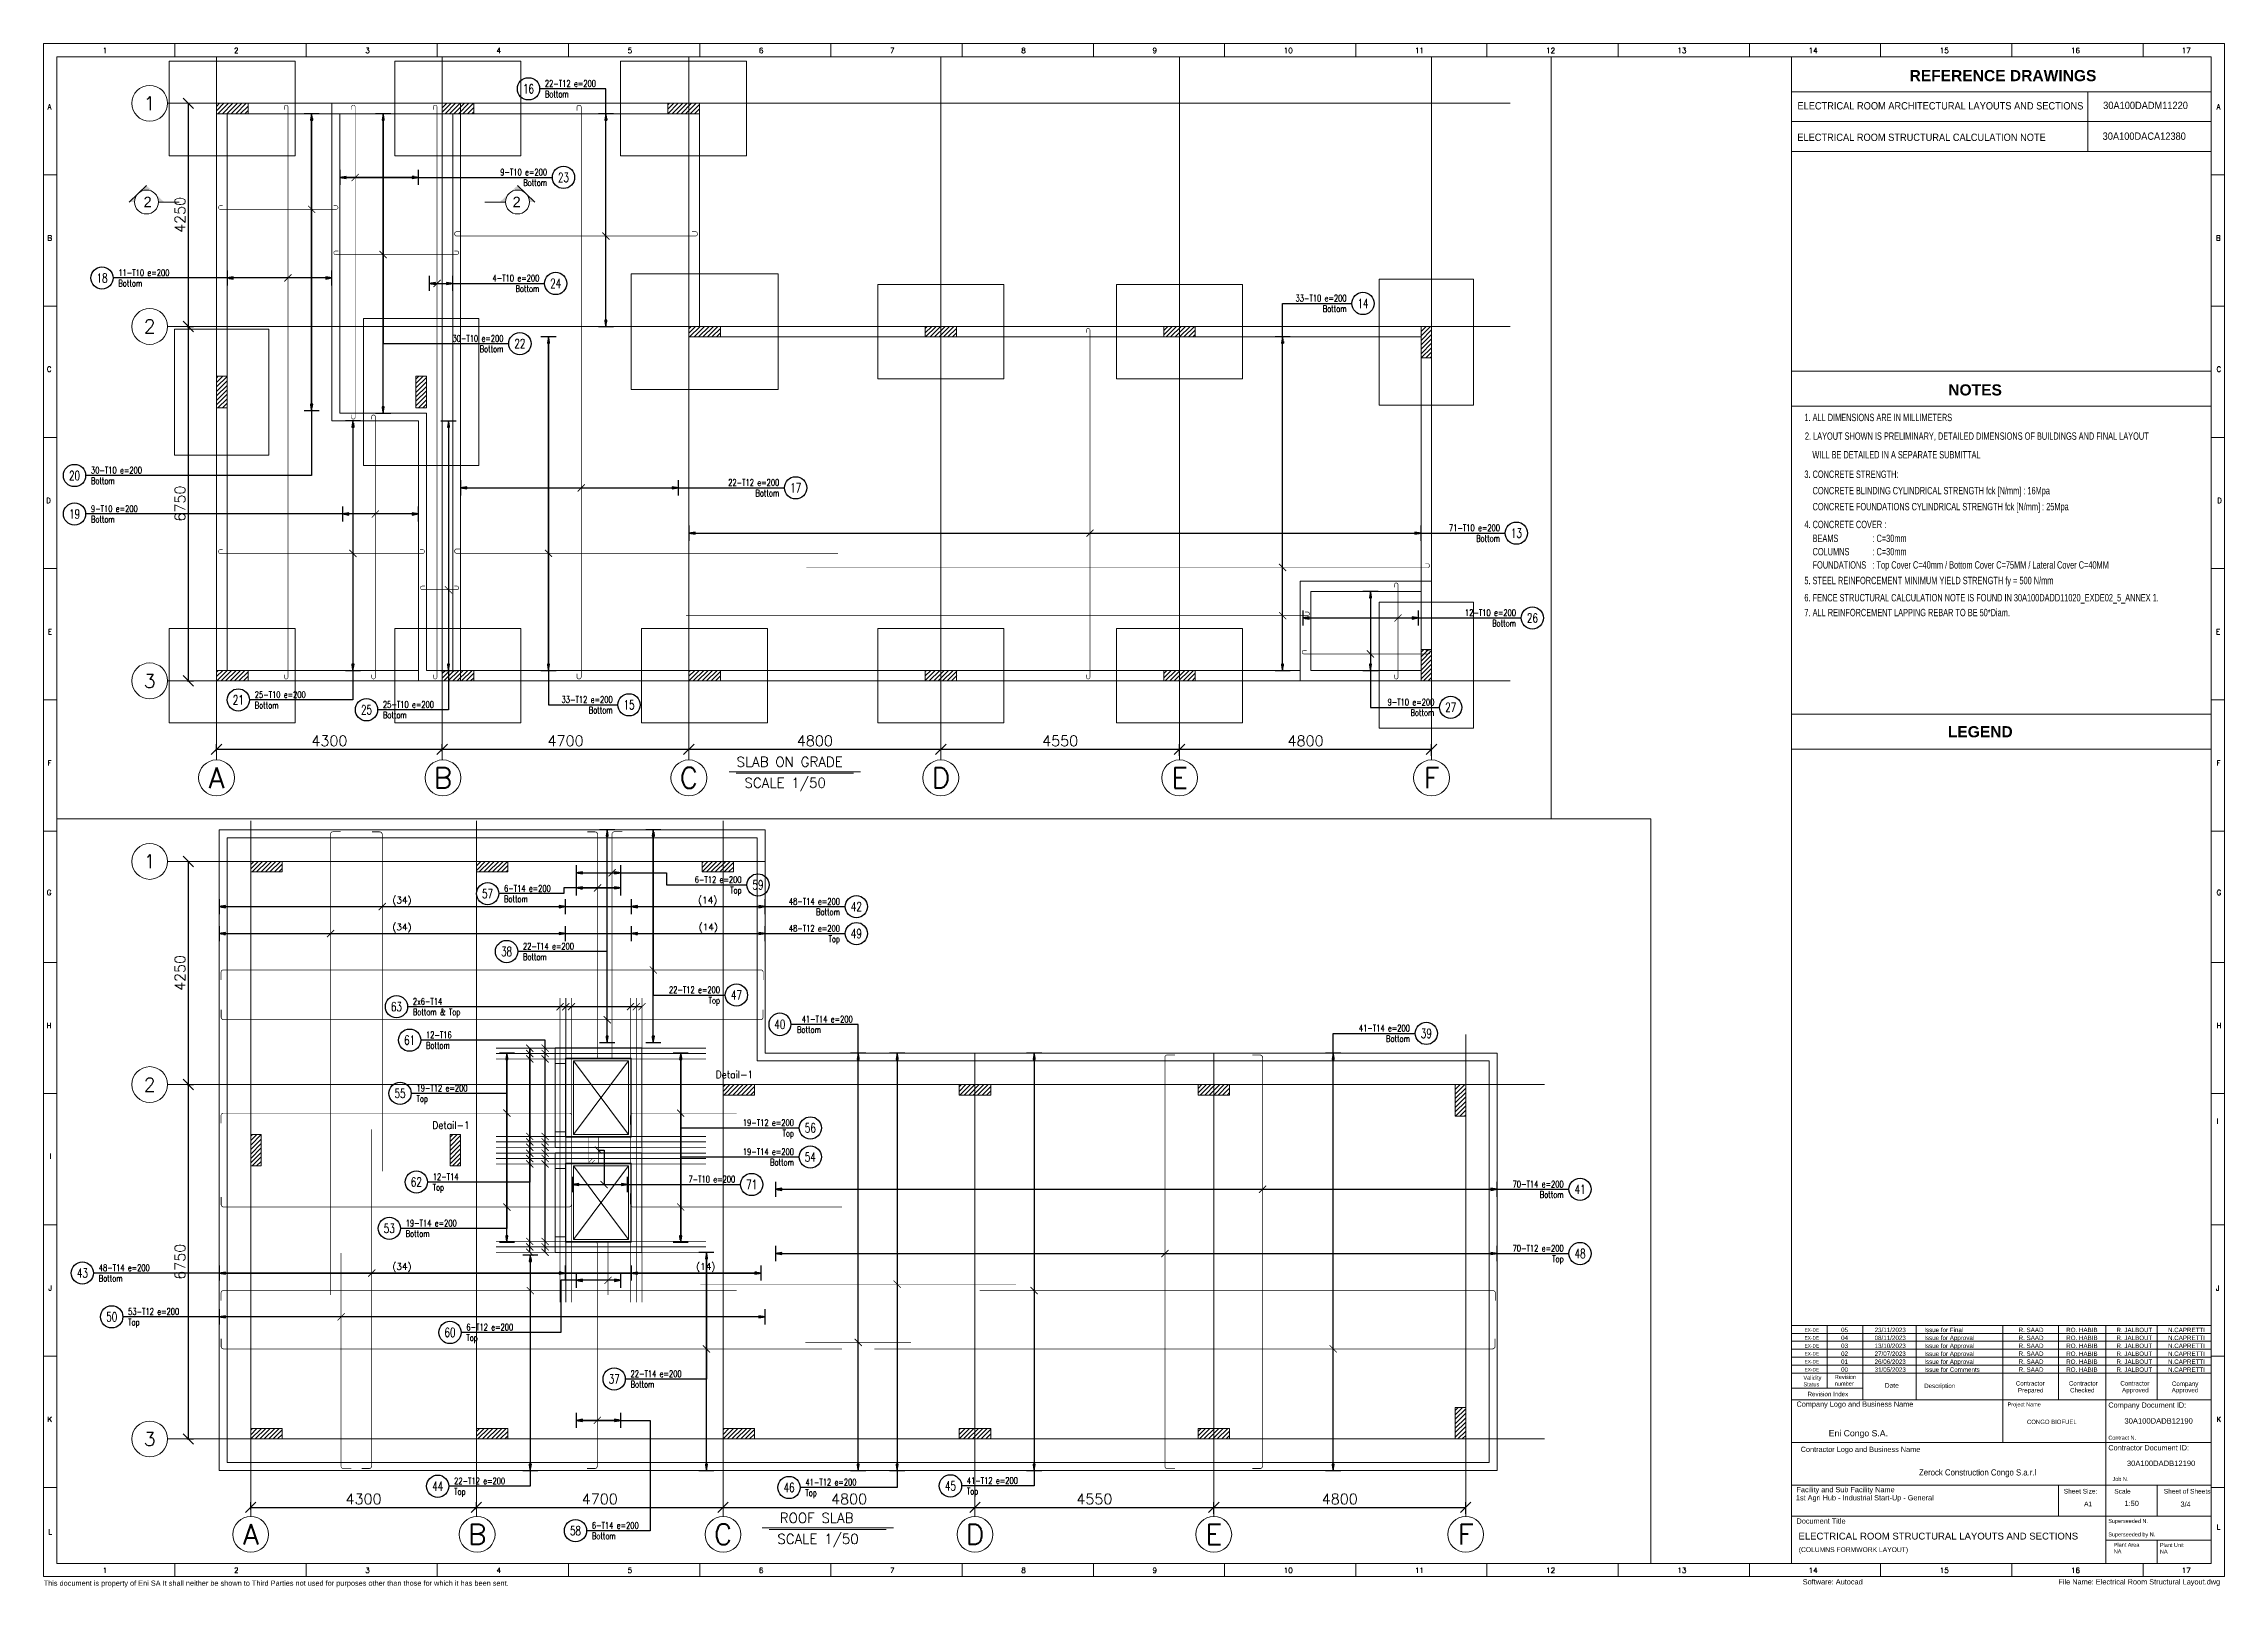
# Paper-space layout 'REINFORCEMENT-1' of a CAD drawing. Extents: x 1833 to 2664, y -1987 to -1398.
# The model-space entities are those that its viewports show. They can reach past a viewport. Long polylines and large blocks are cut down to what shows.
import ezdxf
from ezdxf.enums import TextEntityAlignment as Align

# ---------------------------------------------------------------- set-up
doc = ezdxf.new("R2010")
doc.units = 0
doc.header["$LTSCALE"] = 500
doc.header["$PDMODE"] = 98
doc.header["$PDSIZE"] = -0.01
doc.linetypes.add('CACHE', pattern=[0.375, 0.25, -0.125])
doc.linetypes.add('CENTER', pattern=[50.8, 31.75, -6.35, 6.35, -6.35])
for name, color, linetype, lineweight in [('A-GRID', 1, 'CENTER', 9), ('A-GRID-DIMS', 142, 'Continuous', 9), ('A-GRID-IDEN', 10, 'Continuous', 9), ('base plot plan', 7, 'Continuous', 0), ('EN05 - Text', 4, 'Continuous', 20), ('EN05 - Text1321', 4, 'Continuous', 20), ('goe-cotes', 115, 'Continuous', 13), ('TEXT', 7, 'Continuous', 13)]:
    doc.layers.add(name, color=color, linetype=linetype, lineweight=lineweight)
for name, color, linetype in [('S-ASSOCIATETEXT', 7, 'Continuous'), ('S-RBAR-HA10', 11, 'Continuous'), ('S-RBAR-HA12', 151, 'Continuous'), ('S-RBAR-HA14', 21, 'Continuous'), ('S-RBAR-HA16', 153, 'Continuous'), ('S-RBAR-HA8', 40, 'Continuous'), ('S-RDIMO', 2, 'Continuous')]:
    doc.layers.add(name, color=color, linetype=linetype)
doc.styles.add('Arial', font='arial.ttf')
doc.styles.add('EG_SIMPLEX', font='SIMPLEX.shx')
doc.styles.add('ROMANS', font='romans.shx')
doc.styles.add('ROMANS 100', font='romans.shx')
doc.styles.add('SIMPLEX', font='simplex_.ttf')
doc.styles.add('Style-ENGINEERING', font='ARIALN.TTF')
doc.dimstyles.new('ARK-MM-0100', dxfattribs={"dimtxt": 200, "dimasz": 200, "dimexe": 100, "dimexo": 100, "dimgap": 60, "dimtad": 1, "dimdec": 1, "dimrnd": 0.1, "dimdsep": 46, "dimtxsty": 'EG_SIMPLEX', "dimblk1": 'OBLIQUE', "dimblk2": 'OBLIQUE', "dimsah": 1, "dimcen": 300, "dimclrd": 256, "dimclre": 256, "dimclrt": 2, "dimadec": 0, "dimazin": 0, "dimtfac": 1, "dimtdec": 1, "dimtix": 1, "dimtmove": 2, "dimatfit": 3, "dimldrblk": 'OBLIQUE', "dimfxl": 1, "dimtolj": 1, "dimtzin": 0, "dimarcsym": 0})
pattern_1 = [(45, (0, -21991.54), (-42.4264069, 42.4264069), [])]
pattern_2 = [(45, (30000, -21991.54), (-42.4264069, 42.4264069), [])]

psp = doc.layouts.new('REINFORCEMENT-1')

# ---------------------------------------------------------------- texts
at = {"layer": 'base plot plan', "style": 'Arial'}
for s, height, p in [('EX-DE', 1.3, (2504.15, -1889.13)), ('EX-DE', 1.3, (2504.15, -1892.16)), ('05', 1.7, (2518.08, -1889.33)), ('04', 1.7, (2518.08, -1892.35)), ('08/11/2023', 1.7, (2530.85, -1892.35)), ('23/11/2023', 1.7, (2530.85, -1889.33)), ('EX-DE', 1.3, (2504.15, -1898.21)), ('EX-DE', 1.3, (2504.15, -1901.23)), ('EX-DE', 1.3, (2504.15, -1904.26)), ('02', 1.7, (2518.08, -1898.4)), ('01', 1.7, (2518.08, -1901.43)), ('00', 1.7, (2518.08, -1904.45)), ('31/05/2023', 1.7, (2530.85, -1904.45)), ('27/07/2023', 1.7, (2530.85, -1898.4)), ('26/06/2023', 1.7, (2530.85, -1901.43))]:
    psp.add_text(s, height=height, dxfattribs=at).set_placement(p)
at = {"layer": 'base plot plan', "style": 'Arial', "width": 0.9}
psp.add_text('CONGO BIOFUEL', height=1.6549, dxfattribs=at).set_placement((2598.38, -1924.33), align=Align.CENTER)
at = {"layer": 'base plot plan', "attachment_point": 1, "style": 'Arial'}
for s, insert, char_height, width in [('\\pxi0.46092;Issue for Final', (2549, -1887.64), 1.691, 38.9554), ('\\pxi0.46092;Issue for Approval', (2549, -1890.66), 1.691, 38.9554), ('\\pxi-3,l4.4609,t4.4609;R. SAAD', (2583.23, -1887.63), 1.7, 20.4058), ('\\pxi-3,l4.4609,t4.4609;R. SAAD', (2583.23, -1890.65), 1.7, 20.4058), ('RO. HABIB', (2603.86, -1887.64), 1.691, 20.2972), ('RO. HABIB', (2603.86, -1890.66), 1.691, 20.2972), ('R. JALBOUT', (2623.02, -1887.64), 1.691, 20.2972), ('R. JALBOUT', (2623.02, -1890.66), 1.691, 20.2972), ('N.CAPRETTI', (2642.65, -1887.64), 1.691, 20.2972), ('N.CAPRETTI', (2642.65, -1890.66), 1.691, 20.2972), ('\\pxi0.46092;Issue for Approval', (2549, -1896.71), 1.691, 38.9554), ('\\pxi0.46092;Issue for Approval', (2549, -1899.74), 1.691, 38.9554), ('\\pxi0.46092;Issue for Comments', (2549, -1902.76), 1.691, 38.9554), ('\\pxi-3,l4.4609,t4.4609;R. SAAD', (2583.23, -1896.7), 1.7, 20.4058), ('\\pxi-3,l4.4609,t4.4609;R. SAAD', (2583.23, -1899.73), 1.7, 20.4058), ('\\pxi-3,l4.4609,t4.4609;R. SAAD', (2583.23, -1902.75), 1.7, 20.4058), ('RO. HABIB', (2603.86, -1896.71), 1.691, 20.2972), ('RO. HABIB', (2603.86, -1899.74), 1.691, 20.2972), ('RO. HABIB', (2603.86, -1902.76), 1.691, 20.2972), ('R. JALBOUT', (2623.02, -1896.71), 1.691, 20.2972), ('R. JALBOUT', (2623.02, -1899.74), 1.691, 20.2972), ('R. JALBOUT', (2623.02, -1902.76), 1.691, 20.2972), ('N.CAPRETTI', (2642.65, -1896.71), 1.691, 20.2972), ('N.CAPRETTI', (2642.65, -1899.74), 1.691, 20.2972), ('N.CAPRETTI', (2642.65, -1902.76), 1.691, 20.2972), ('\\pxi46.823,t46.823;Validity \\PStatus', (2432.47, -1905.92), 1.5219, 12.2489), ('Revision number', (2515.67, -1905.63), 1.5219, 12.2489), ('\\pxi46.823,t46.823;Date', (2449.2, -1908.7), 1.8262, 14.6987), ('\\pxi0.15802;\\P Description', (2548.82, -1906.13), 1.691, 16.2869), ('\\pxi0.15802;\\P Contractor', (2583.72, -1905.17), 1.691, 16.2869), ('\\pxi0.15802;\\P Prepared', (2584.56, -1907.8), 1.691, 16.2869), ('\\pxi0.15802;\\P Contractor', (2603.94, -1905.17), 1.691, 16.2869), ('\\pxi0.15802;\\PChecked', (2605.07, -1907.8), 1.691, 16.2869), ('\\pxi0.15802;\\P Contractor', (2623.57, -1905.17), 1.691, 16.2869), ('\\pxi0.16806; \\PApproved', (2624.87, -1907.75), 1.691, 16.6263), ('\\pxi0.16806,qj; \\P Approved', (2643.12, -1907.75), 1.691, 16.6263), ('\\pxi0.15802;\\P Company', (2643.2, -1905.3), 1.691, 16.2869), ('\\pxi0.15802;\\PRevision Index', (2505.03, -1909.24), 1.691, 16.2869), ('\\pxsm1,ql;Eni Congo S.A.', (2513.38, -1926.66), 2.3619, 48.1221), ('1st Agri Hub - Industrial Start-Up - General', (2500.87, -1951.42), 1.9889, 55.2428)]:
    psp.add_mtext(s, dxfattribs=dict(at, insert=insert, char_height=char_height, width=width))
at = {"layer": 'EN05 - Text', "color": 18, "true_color": 0x000000, "attachment_point": 1}
for s, insert, char_height, width, style in [('(COLUMNS FORMWORK LAYOUT)', (2501.96, -1971.28), 1.8317, 81.1607, 'Arial'), ('{\\fArial|b0|i0|c0|p39;This document is property of Eni SA It shall neither be shown to Third Parties not used for purposes other than those for which it has been sent.}', (1833.16, -1983.96), 2, 249.292, 'SIMPLEX')]:
    psp.add_mtext(s, dxfattribs=dict(at, insert=insert, char_height=char_height, width=width, style=style))
at = {"layer": 'EN05 - Text1321', "color": 18, "true_color": 0x000000, "style": 'Style-ENGINEERING', "width": 0.8}
for s, height, p in [('1. ALL DIMENSIONS ARE IN MILLIMETERS', 2.8033, (2504.09, -1542.28)), ('2. LAYOUT SHOWN IS PRELIMINARY, DETAILED DIMENSIONS OF BUILDINGS AND FINAL LAYOUT', 2.8033, (2504.29, -1549.38)), ('WILL BE DETAILED IN A SEPARATE SUBMITTAL', 2.8033, (2507.13, -1556.48)), ('3. CONCRETE STRENGTH:', 2.8033, (2504.09, -1563.91)), ('    CONCRETE BLINDING CYLINDRICAL STRENGTH fck [N/mm] : 16Mpa', 2.8033, (2504.09, -1570.16)), ('    CONCRETE FOUNDATIONS CYLINDRICAL STRENGTH fck [N/mm] : 25Mpa', 2.8033, (2504.09, -1576.25)), ('4. CONCRETE COVER :', 2.8033, (2504.09, -1583.04)), ('    BEAMS                     ', 2.8033, (2504.09, -1588.34)), (': C=30mm', 2.803, (2530.02, -1588.34)), ('    COLUMNS                ', 2.8033, (2504.09, -1593.4)), (': C=30mm', 2.803, (2530.02, -1593.4)), (': Top Cover C=40mm / Bottom Cover C=75MM / Lateral Cover C=40MM', 2.8033, (2530.02, -1598.46)), ('5. STEEL REINFORCEMENT MINIMUM YIELD STRENGTH fy = 500 N/mm', 2.8033, (2504.09, -1604.4)), ('    FOUNDATIONS        ', 2.8033, (2504.09, -1598.46)), ('6. FENCE STRUCTURAL CALCULATION NOTE IS FOUND IN 30A100DADD11020_EXDE02_5_ANNEX 1.', 2.8033, (2504.09, -1610.95)), ('7. ALL REINFORCEMENT LAPPING REBAR TO BE 50*Diam.', 2.8033, (2504.11, -1616.61))]:
    psp.add_text(s, height=height, dxfattribs=at).set_placement(p)
at = {"layer": 'EN05 - Text1321', "color": 18, "true_color": 0x000000, "style": 'Arial', "width": 0.9}
psp.add_text('Zerock Construction Congo S.a.r.l', height=2.3619, dxfattribs=at).set_placement((2570.12, -1943.93), align=Align.CENTER)
at = {"layer": 'EN05 - Text1321', "color": 18, "true_color": 0x000000, "style": 'Arial'}
for s, height, p in [('Sheet Size:', 1.7886, (2602.94, -1950.83)), ('A1', 1.789, (2610.69, -1955.64)), ('1:50', 2, (2626.11, -1955.57)), ('3/4', 2, (2647.42, -1955.87))]:
    psp.add_text(s, height=height, dxfattribs=at).set_placement(p)
at = {"layer": 'EN05 - Text1321', "color": 18, "true_color": 0x000000}
for s, insert, char_height, width, attachment_point, style in [('{\\Fsimplex|c0;1}', (1855.69, -1400.08), 2, 29.268, 1, 'SIMPLEX'), ('{\\Fsimplex|c0;2}', (1905.69, -1400.08), 2, 29.268, 1, 'SIMPLEX'), ('{\\Fsimplex|c0;3}', (1955.69, -1400.08), 2, 29.268, 1, 'SIMPLEX'), ('{\\Fsimplex|c0;4}', (2005.69, -1400.08), 2, 29.268, 1, 'SIMPLEX'), ('{\\Fsimplex|c0;5}', (2055.69, -1400.08), 2, 29.268, 1, 'SIMPLEX'), ('{\\Fsimplex|c0;6}', (2105.69, -1400.08), 2, 29.268, 1, 'SIMPLEX'), ('{\\Fsimplex|c0;7}', (2155.69, -1400.08), 2, 29.268, 1, 'SIMPLEX'), ('{\\Fsimplex|c0;8}', (2205.69, -1400.08), 2, 29.268, 1, 'SIMPLEX'), ('{\\Fsimplex|c0;9}', (2255.69, -1400.08), 2, 29.268, 1, 'SIMPLEX'), ('{\\Fsimplex|c0;10}', (2305.69, -1400.08), 2, 29.268, 1, 'SIMPLEX'), ('{\\Fsimplex|c0;11}', (2355.69, -1400.08), 2, 29.268, 1, 'SIMPLEX'), ('{\\Fsimplex|c0;12}', (2405.69, -1400.08), 2, 29.268, 1, 'SIMPLEX'), ('{\\Fsimplex|c0;13}', (2455.69, -1400.08), 2, 29.268, 1, 'SIMPLEX'), ('{\\Fsimplex|c0;14}', (2505.69, -1400.08), 2, 29.268, 1, 'SIMPLEX'), ('{\\Fsimplex|c0;15}', (2555.69, -1400.08), 2, 29.268, 1, 'SIMPLEX'), ('{\\Fsimplex|c0;16}', (2605.69, -1400.08), 2, 29.268, 1, 'SIMPLEX'), ('\\Fsimplex;17', (2647.89, -1400.08), 2, 29.268, 1, 'SIMPLEX'), ('\\pxi0.93013,qc;{\\fArial|b1|i0|c0|p39;REFERENCE DRAWINGS}', (2487.79, -1408.53), 4.2474, 180, 1, 'Style-ENGINEERING'), ('{\\Fsimplex|c0;A}', (1836.15, -1421.53), 2, 29.268, 3, 'SIMPLEX'), ('{\\Fsimplex|c0;A}', (2661.12, -1421.53), 2, 29.268, 1, 'SIMPLEX'), ('{\\Fsimplex|c0;B}', (1836.37, -1471.53), 2, 29.268, 3, 'SIMPLEX'), ('{\\Fsimplex|c0;B}', (2660.9, -1471.53), 2, 29.268, 1, 'SIMPLEX'), ('{\\Fsimplex|c0;C}', (1836.15, -1521.53), 2, 29.268, 3, 'SIMPLEX'), ('\\pxqc;{\\fArial|b1|i0|c0|p39;NOTES}', (2479.14, -1528.26), 4.2474, 180, 1, 'Style-ENGINEERING'), ('{\\Fsimplex|c0;C}', (2661.12, -1521.53), 2, 29.268, 1, 'SIMPLEX'), ('{\\Fsimplex|c0;D}', (1835.9, -1571.53), 2, 29.268, 3, 'SIMPLEX'), ('{\\Fsimplex|c0;D}', (2661.37, -1571.53), 2, 29.268, 1, 'SIMPLEX'), ('{\\Fsimplex|c0;E}', (1836.37, -1621.53), 2, 29.268, 3, 'SIMPLEX'), ('{\\Fsimplex|c0;E}', (2660.9, -1621.53), 2, 29.268, 1, 'SIMPLEX'), ('\\pxi0.93013,qc;{\\fArial|b1|i0|c0|p39;LEGEND}', (2479.14, -1658.48), 4.2474, 180, 1, 'Style-ENGINEERING'), ('{\\Fsimplex|c0;F}', (1836.15, -1671.53), 2, 29.268, 3, 'SIMPLEX'), ('{\\Fsimplex|c0;F}', (2661.12, -1671.53), 2, 29.268, 1, 'SIMPLEX'), ('{\\Fsimplex|c0;G}', (1836.11, -1720.87), 2, 29.268, 3, 'SIMPLEX'), ('{\\Fsimplex|c0;G}', (2661.16, -1720.87), 2, 29.268, 1, 'SIMPLEX'), ('{\\Fsimplex|c0;H}', (1836.15, -1771.53), 2, 29.268, 3, 'SIMPLEX'), ('{\\Fsimplex|c0;H}', (2661.12, -1771.53), 2, 29.268, 1, 'SIMPLEX'), ('{\\Fsimplex|c0;I}', (2661.11, -1807.95), 2, 29.268, 1, 'SIMPLEX'), ('{\\Fsimplex|c0;I}', (1836.16, -1821.28), 2, 29.268, 3, 'SIMPLEX'), ('{\\Fsimplex|c0;J}', (1836.37, -1871.53), 2, 29.268, 3, 'SIMPLEX'), ('{\\Fsimplex|c0;J}', (2660.9, -1871.53), 2, 29.268, 1, 'SIMPLEX'), ('Company Logo and Business Name', (2501.1, -1915.76), 1.9894, 62.126, 1, 'Arial'), ('Project Name', (2581.55, -1916.12), 1.492, 33.5797, 1, 'Arial'), ('Company Document ID:', (2619.92, -1916.12), 1.9894, 42.9792, 1, 'Arial'), ('{\\Fsimplex|c0;K}', (1836.37, -1921.53), 2, 29.268, 3, 'SIMPLEX'), ('{\\Fsimplex|c0;K}', (2661.12, -1921.53), 2, 29.268, 1, 'SIMPLEX'), ('Contractor Logo and Business Name', (2502.68, -1932.98), 1.9894, 62.126, 1, 'Arial'), ('Contract N. ', (2619.92, -1928.8), 1.492, 33.5797, 1, 'Arial'), ('Contractor Document ID:', (2619.92, -1932.38), 1.9894, 42.9792, 1, 'Arial'), ('Job N. ', (2621.51, -1944.49), 1.492, 33.5797, 1, 'Arial'), ('Facility and Sub Facility Name', (2501.1, -1948.33), 1.9894, 48.1221, 1, 'Arial'), ('Scale', (2622.18, -1949.06), 1.79, 38.6812, 1, 'Arial'), ('Sheet of Sheets', (2641.05, -1949.06), 1.7904, 38.6812, 1, 'Arial'), ('Document Title', (2501.1, -1960.3), 1.9894, 33.5797, 1, 'Arial'), ('Superseeded N.', (2619.92, -1960.52), 1.492, 33.5797, 1, 'Arial'), ('{\\Fsimplex|c0;L}', (1836.37, -1964.41), 2, 29.268, 3, 'SIMPLEX'), ('Superseeded by N.', (2619.92, -1965.64), 1.492, 33.5797, 1, 'Arial'), ('{\\Fsimplex|c0;L}', (2661.12, -1962.57), 2, 29.268, 1, 'SIMPLEX'), ('Plant Area\\PNA', (2622, -1969.6), 1.492, 24.9392, 1, 'Arial'), ('Plant Unit\\PNA', (2639.59, -1969.68), 1.492, 24.9392, 1, 'Arial'), ('{\\Fsimplex|c0;1}', (1855.69, -1979.08), 2, 29.268, 1, 'SIMPLEX'), ('{\\Fsimplex|c0;2}', (1905.69, -1979.08), 2, 29.268, 1, 'SIMPLEX'), ('{\\Fsimplex|c0;3}', (1955.69, -1979.08), 2, 29.268, 1, 'SIMPLEX'), ('{\\Fsimplex|c0;4}', (2005.69, -1979.08), 2, 29.268, 1, 'SIMPLEX'), ('{\\Fsimplex|c0;5}', (2055.69, -1979.08), 2, 29.268, 1, 'SIMPLEX'), ('{\\Fsimplex|c0;6}', (2105.69, -1979.08), 2, 29.268, 1, 'SIMPLEX'), ('{\\Fsimplex|c0;7}', (2155.69, -1979.08), 2, 29.268, 1, 'SIMPLEX'), ('{\\Fsimplex|c0;8}', (2205.69, -1979.08), 2, 29.268, 1, 'SIMPLEX'), ('{\\Fsimplex|c0;9}', (2255.69, -1979.08), 2, 29.268, 1, 'SIMPLEX'), ('{\\Fsimplex|c0;10}', (2305.69, -1979.08), 2, 29.268, 1, 'SIMPLEX'), ('{\\Fsimplex|c0;11}', (2355.69, -1979.08), 2, 29.268, 1, 'SIMPLEX'), ('{\\Fsimplex|c0;12}', (2405.69, -1979.08), 2, 29.268, 1, 'SIMPLEX'), ('{\\Fsimplex|c0;13}', (2455.69, -1979.08), 2, 29.268, 1, 'SIMPLEX'), ('{\\fArial|b0|i0|c0|p39;Software: Autocad}', (2503.47, -1983.44), 2, 32.2811, 1, 'SIMPLEX'), ('{\\Fsimplex|c0;14}', (2505.69, -1979.08), 2, 29.268, 1, 'SIMPLEX'), ('{\\Fsimplex|c0;15}', (2555.69, -1979.08), 2, 29.268, 1, 'SIMPLEX'), ('\\pi0.43062;{\\fArial|b0|i0|c0|p39;File Name: Electrical Room Structural Layout.dwg}', (2600.45, -1983.44), 2, 99.0432, 1, 'SIMPLEX'), ('\\Fsimplex;16', (2605.69, -1979.08), 2, 29.268, 1, 'SIMPLEX'), ('\\Fsimplex;17', (2647.89, -1979.08), 2, 29.268, 1, 'SIMPLEX')]:
    psp.add_mtext(s, dxfattribs=dict(at, insert=insert, char_height=char_height, width=width, attachment_point=attachment_point, style=style))

msp = doc.modelspace()

# ---------------------------------------------------------------- texts
at = {"layer": 'EN05 - Text', "color": 4, "linetype": 'Continuous', "lineweight": 0, "ltscale": 100, "style": 'ROMANS'}
for s, p in [('SLAB ON GRADE', (2568871.07, -916220.71)), ('ROOF SLAB', (2599042.22, -916181.07)), ('SCALE 1/50', (2569022.03, -916620.28)), ('SCALE 1/50', (2598996.73, -916580.64))]:
    msp.add_text(s, height=187.5, dxfattribs=at).set_placement(p)
at = {"layer": 'goe-cotes', "style": 'Arial'}
for p in [(2557650.29, -905462.84), (2564681.71, -905462.84)]:
    msp.add_text('2', height=200, dxfattribs=at).set_placement(p, align=Align.MIDDLE_CENTER)
at = {"layer": 'S-RDIMO', "style": 'ROMANS 100'}
msp.add_text('(34)', height=125, rotation=360, dxfattribs=at).set_placement((2591662.72, -904381.7))
for s, p in [('(14)', (2597487.72, -904381.7)), ('(34)', (2591662.72, -904894.75)), ('(14)', (2597499.25, -904894.75)), ('(34)', (2591662.72, -911361.19)), ('(14)', (2597450.02, -911361.19))]:
    msp.add_text(s, height=125, dxfattribs=at).set_placement(p)
at = {"layer": 'TEXT', "style": 'ROMANS', "width": 0.9}
for p in [(2597823.12, -907712.91), (2592423.12, -908676.59)]:
    msp.add_text('Detail-1', height=140, dxfattribs=at).set_placement(p)

# ---------------------------------------------------------------- blocks, each defined once
blk = doc.blocks.new('A$C1fa20bc1')
at = {"layer": 'EN05 - Text', "color": 18, "true_color": 0x000000}
for p, q in [((-47.02, 560.67), (-47.02, 537.86)), ((-159.94, 549.27), (0, 549.27)), ((-159.94, 549.27), (0, 549.27)), ((-159.94, 537.86), (0, 537.86)), ((-159.94, 537.86), (0, 537.86))]:
    blk.add_line(p, q, dxfattribs=at)
at = {"layer": 'EN05 - Text', "color": 18, "true_color": 0x000000, "style": 'Arial', "width": 0.9}
for s, p in [('30A100DADM11220', (-25.05, 554.07)), ('ELECTRICAL ROOM ARCHITECTURAL LAYOUTS AND SECTIONS', (-103.22, 553.91)), ('ELECTRICAL ROOM STRUCTURAL CALCULATION NOTE ', (-109.92, 541.91)), ('30A100DACA12380 ', (-25.05, 542.35))]:
    blk.add_text(s, height=2.8, dxfattribs=at).set_placement(p, align=Align.CENTER)
at = {"layer": 'EN05 - Text', "color": 18, "true_color": 0x000000, "insert": (-157.3, 11.74), "char_height": 2.6051, "width": 115.4286, "attachment_point": 1, "style": 'Arial'}
blk.add_mtext('ELECTRICAL ROOM STRUCTURAL LAYOUTS AND SECTIONS', dxfattribs=at)
at = {"layer": 'EN05 - Text1321', "color": 18, "true_color": 0x000000, "style": 'Arial'}
for p in [(-33.09, 53.28), (-32.15, 37.13)]:
    blk.add_text('30A100DADB12190', height=2.0718, dxfattribs=at).set_placement(p)
blk = doc.blocks.new('A$C4652df5d')
at = {"layer": 'EN05 - Text1321', "color": 18, "true_color": 0x000000}
for p, q in [((0, 3.03), (159.94, 3.03)), ((13.61, 3.03), (13.61, -5.74)), ((27.21, 3.03), (27.21, -10.19)), ((47.51, 3.03), (47.51, -10.19)), ((80.45, 3.03), (80.45, -26.45)), ((101.67, 3.03), (101.67, -10.19)), ((119.72, 3.03), (119.72, -72.54)), ((139.35, 3.03), (139.35, -10.19))]:
    blk.add_line(p, q, dxfattribs=at)
at = {"layer": 'base plot plan', "style": 'Arial'}
for s, height, p in [('EX-DE', 1.3, (4.95, 0.67)), ('03', 1.7, (18.88, 0.48)), ('13/10/2023', 1.7, (31.65, 0.48))]:
    blk.add_text(s, height=height, dxfattribs=at).set_placement(p)
at = {"layer": 'base plot plan', "attachment_point": 1, "style": 'Arial'}
for s, insert, char_height, width in [('\\pxi0.46092;Issue for Approval', (49.8, 2.17), 1.691, 38.9554), ('\\pxi-3,l4.4609,t4.4609;R. SAAD', (84.03, 2.18), 1.7, 20.4058), ('RO. HABIB', (104.67, 2.17), 1.691, 20.2972), ('R. JALBOUT', (123.82, 2.17), 1.691, 20.2972), ('N.CAPRETTI', (143.46, 2.17), 1.691, 20.2972)]:
    blk.add_mtext(s, dxfattribs=dict(at, insert=insert, char_height=char_height, width=width))
blk = doc.blocks.new('AX-HL')
at = {"color": 1}
blk.add_circle((-0.35, 0), 0.35, dxfattribs=at)
at = {"color": 6, "style": 'SIMPLEX', "width": 0.430328}
blk.add_attdef('N-F', text='', height=0.4, dxfattribs=at).set_placement((-0.6, -0.2), (-0.1, -0.2), align=Align.FIT)
at = {"color": 6, "style": 'SIMPLEX'}
blk.add_attdef('N', text='', height=0.4, dxfattribs=at).set_placement((-0.35, 0), align=Align.MIDDLE)
blk = doc.blocks.new('_Oblique')
at = {"color": 0, "linetype": 'ByBlock', "lineweight": -2}
blk.add_line((-0.5, -0.5), (0.5, 0.5), dxfattribs=at)
blk = doc.blocks.new('*D179')
at = {"layer": 'A-GRID-DIMS', "lineweight": -2, "transparency": 16777216}
for p, q in [((2558404, -907833), (2558526, -907833)), ((2558426, -914583), (2558426, -907833)), ((2558404, -914583), (2558526, -914583))]:
    blk.add_line(p, q, dxfattribs=at)
at = {"layer": 'Defpoints', "color": 0, "transparency": 16777216}
for p in [(2558304, -907833), (2558426, -907833), (2558304, -914583)]:
    blk.add_point(p, dxfattribs=at)
at = {"layer": 'A-GRID-DIMS', "lineweight": -2, "transparency": 16777216, "xscale": 200, "yscale": 200, "zscale": 200}
for p, rotation in [((2558426, -907833), 90), ((2558426, -914583), 270)]:
    blk.add_blockref('_Oblique', p, dxfattribs=dict(at, rotation=rotation))
at = {"layer": 'A-GRID-DIMS', "color": 2, "transparency": 16777216, "insert": (2558266, -911208), "char_height": 200, "attachment_point": 5, "rotation": 90, "style": 'EG_SIMPLEX'}
blk.add_mtext('\\A1;6750', dxfattribs=at)
blk = doc.blocks.new('*D180')
at = {"layer": 'A-GRID-DIMS', "lineweight": -2, "transparency": 16777216}
for p, q in [((2558426, -907833), (2558426, -903583)), ((2558404, -907833), (2558526, -907833))]:
    blk.add_line(p, q, dxfattribs=at)
at = {"layer": 'Defpoints', "color": 0, "transparency": 16777216}
for p in [(2558426, -903583), (2558426, -903583), (2558304, -907833)]:
    blk.add_point(p, dxfattribs=at)
at = {"layer": 'A-GRID-DIMS', "lineweight": -2, "transparency": 16777216, "xscale": 200, "yscale": 200, "zscale": 200}
for p, rotation in [((2558426, -903583), 90), ((2558426, -907833), 270)]:
    blk.add_blockref('_Oblique', p, dxfattribs=dict(at, rotation=rotation))
at = {"layer": 'A-GRID-DIMS', "color": 2, "transparency": 16777216, "insert": (2558266, -905708), "char_height": 200, "attachment_point": 5, "rotation": 90, "style": 'EG_SIMPLEX'}
blk.add_mtext('\\A1;4250', dxfattribs=at)
blk = doc.blocks.new('*D181')
at = {"layer": 'A-GRID-DIMS', "lineweight": -2, "transparency": 16777216}
for p, q in [((2558963, -915930), (2558963, -915787)), ((2558963, -915887), (2563263, -915887)), ((2563263, -915930), (2563263, -915787))]:
    blk.add_line(p, q, dxfattribs=at)
at = {"layer": 'Defpoints', "color": 0, "transparency": 16777216}
for p in [(2558963, -916030), (2563263, -915887), (2563263, -916030)]:
    blk.add_point(p, dxfattribs=at)
at = {"layer": 'A-GRID-DIMS', "lineweight": -2, "transparency": 16777216, "xscale": 200, "yscale": 200, "zscale": 200, "rotation": 180}
blk.add_blockref('_Oblique', (2558963, -915887), dxfattribs=at)
at = {"layer": 'A-GRID-DIMS', "lineweight": -2, "transparency": 16777216, "xscale": 200, "yscale": 200, "zscale": 200}
blk.add_blockref('_Oblique', (2563263, -915887), dxfattribs=at)
at = {"layer": 'A-GRID-DIMS', "color": 2, "transparency": 16777216, "insert": (2561113, -915727), "char_height": 200, "attachment_point": 5, "style": 'EG_SIMPLEX'}
blk.add_mtext('\\A1;4300', dxfattribs=at)
blk = doc.blocks.new('*D182')
at = {"layer": 'A-GRID-DIMS', "lineweight": -2, "transparency": 16777216}
for p, q in [((2563263, -915930), (2563263, -915787)), ((2563263, -915887), (2567963, -915887)), ((2567963, -915788), (2567963, -915787))]:
    blk.add_line(p, q, dxfattribs=at)
at = {"layer": 'Defpoints', "color": 0, "transparency": 16777216}
for p in [(2563263, -916030), (2567963, -915887), (2567963, -915888)]:
    blk.add_point(p, dxfattribs=at)
at = {"layer": 'A-GRID-DIMS', "lineweight": -2, "transparency": 16777216, "xscale": 200, "yscale": 200, "zscale": 200, "rotation": 180}
blk.add_blockref('_Oblique', (2563263, -915887), dxfattribs=at)
at = {"layer": 'A-GRID-DIMS', "lineweight": -2, "transparency": 16777216, "xscale": 200, "yscale": 200, "zscale": 200}
blk.add_blockref('_Oblique', (2567963, -915887), dxfattribs=at)
at = {"layer": 'A-GRID-DIMS', "color": 2, "transparency": 16777216, "insert": (2565613, -915727), "char_height": 200, "attachment_point": 5, "style": 'EG_SIMPLEX'}
blk.add_mtext('\\A1;4700', dxfattribs=at)
blk = doc.blocks.new('*D183')
at = {"layer": 'A-GRID-DIMS', "lineweight": -2, "transparency": 16777216}
for p, q in [((2567963, -915788), (2567963, -915787)), ((2567963, -915887), (2572762, -915887)), ((2572762, -915788), (2572762, -915787))]:
    blk.add_line(p, q, dxfattribs=at)
at = {"layer": 'Defpoints', "color": 0, "transparency": 16777216}
for p in [(2567963, -915888), (2572762, -915887), (2572762, -915888)]:
    blk.add_point(p, dxfattribs=at)
at = {"layer": 'A-GRID-DIMS', "lineweight": -2, "transparency": 16777216, "xscale": 200, "yscale": 200, "zscale": 200, "rotation": 180}
blk.add_blockref('_Oblique', (2567963, -915887), dxfattribs=at)
at = {"layer": 'A-GRID-DIMS', "lineweight": -2, "transparency": 16777216, "xscale": 200, "yscale": 200, "zscale": 200}
blk.add_blockref('_Oblique', (2572762, -915887), dxfattribs=at)
at = {"layer": 'A-GRID-DIMS', "color": 2, "transparency": 16777216, "insert": (2570363, -915727), "char_height": 200, "attachment_point": 5, "style": 'EG_SIMPLEX'}
blk.add_mtext('\\A1;4800', dxfattribs=at)
blk = doc.blocks.new('*D184')
at = {"layer": 'A-GRID-DIMS', "lineweight": -2, "transparency": 16777216}
for p, q in [((2572762, -915788), (2572762, -915787)), ((2572762, -915887), (2577312, -915887)), ((2577312, -916012), (2577312, -915787))]:
    blk.add_line(p, q, dxfattribs=at)
at = {"layer": 'Defpoints', "color": 0, "transparency": 16777216}
for p in [(2572762, -915888), (2577312, -915887), (2577312, -916112)]:
    blk.add_point(p, dxfattribs=at)
at = {"layer": 'A-GRID-DIMS', "lineweight": -2, "transparency": 16777216, "xscale": 200, "yscale": 200, "zscale": 200, "rotation": 180}
blk.add_blockref('_Oblique', (2572762, -915887), dxfattribs=at)
at = {"layer": 'A-GRID-DIMS', "lineweight": -2, "transparency": 16777216, "xscale": 200, "yscale": 200, "zscale": 200}
blk.add_blockref('_Oblique', (2577312, -915887), dxfattribs=at)
at = {"layer": 'A-GRID-DIMS', "color": 2, "transparency": 16777216, "insert": (2575037, -915727), "char_height": 200, "attachment_point": 5, "style": 'EG_SIMPLEX'}
blk.add_mtext('\\A1;4550', dxfattribs=at)
blk = doc.blocks.new('*D185')
at = {"layer": 'A-GRID-DIMS', "lineweight": -2, "transparency": 16777216}
for p, q in [((2577312, -916012), (2577312, -915787)), ((2577312, -915887), (2582112, -915887)), ((2582112, -916012), (2582112, -915787))]:
    blk.add_line(p, q, dxfattribs=at)
at = {"layer": 'Defpoints', "color": 0, "transparency": 16777216}
for p in [(2577312, -916112), (2582112, -915887), (2582112, -916112)]:
    blk.add_point(p, dxfattribs=at)
at = {"layer": 'A-GRID-DIMS', "lineweight": -2, "transparency": 16777216, "xscale": 200, "yscale": 200, "zscale": 200, "rotation": 180}
blk.add_blockref('_Oblique', (2577312, -915887), dxfattribs=at)
at = {"layer": 'A-GRID-DIMS', "lineweight": -2, "transparency": 16777216, "xscale": 200, "yscale": 200, "zscale": 200}
blk.add_blockref('_Oblique', (2582112, -915887), dxfattribs=at)
at = {"layer": 'A-GRID-DIMS', "color": 2, "transparency": 16777216, "insert": (2579712, -915727), "char_height": 200, "attachment_point": 5, "style": 'EG_SIMPLEX'}
blk.add_mtext('\\A1;4800', dxfattribs=at)
blk = doc.blocks.new('A$C6589245E')
h = blk.add_hatch(color=256)
h.paths.add_polyline_path([(-194, 42), (-239, 0), (-213, 0, -0.208676)])
h.paths.add_polyline_path([(-156, 78), (-194, 42, -0.392415), (-117, 42)])
h.paths.add_polyline_path([(-117, 42, -0.018751), (-114, 39, -0.189185), (-99, 0), (-72, 0)])
for p, q in [((-239, 0), (-156, 78)), ((0, 0), (-99, 0))]:
    blk.add_line(p, q)
blk.add_circle((-156, 0), 56.9)
blk = doc.blocks.new('*D186')
at = {"layer": 'A-GRID-DIMS', "lineweight": -2, "transparency": 16777216}
for p, q in [((2587753, -907833), (2587875, -907833)), ((2587775, -914583), (2587775, -907833)), ((2587753, -914583), (2587875, -914583))]:
    blk.add_line(p, q, dxfattribs=at)
at = {"layer": 'Defpoints', "color": 0, "transparency": 16777216}
for p in [(2587653, -907833), (2587775, -907833), (2587653, -914583)]:
    blk.add_point(p, dxfattribs=at)
at = {"layer": 'A-GRID-DIMS', "lineweight": -2, "transparency": 16777216, "xscale": 200, "yscale": 200, "zscale": 200}
for p, rotation in [((2587775, -907833), 90), ((2587775, -914583), 270)]:
    blk.add_blockref('_Oblique', p, dxfattribs=dict(at, rotation=rotation))
at = {"layer": 'A-GRID-DIMS', "color": 2, "transparency": 16777216, "insert": (2587615, -911208), "char_height": 200, "attachment_point": 5, "rotation": 90, "style": 'EG_SIMPLEX'}
blk.add_mtext('\\A1;6750', dxfattribs=at)
blk = doc.blocks.new('*D187')
at = {"layer": 'A-GRID-DIMS', "lineweight": -2, "transparency": 16777216}
for p, q in [((2587775, -907833), (2587775, -903583)), ((2587753, -907833), (2587875, -907833))]:
    blk.add_line(p, q, dxfattribs=at)
at = {"layer": 'Defpoints', "color": 0, "transparency": 16777216}
for p in [(2587775, -903583), (2587775, -903583), (2587653, -907833)]:
    blk.add_point(p, dxfattribs=at)
at = {"layer": 'A-GRID-DIMS', "lineweight": -2, "transparency": 16777216, "xscale": 200, "yscale": 200, "zscale": 200}
for p, rotation in [((2587775, -903583), 90), ((2587775, -907833), 270)]:
    blk.add_blockref('_Oblique', p, dxfattribs=dict(at, rotation=rotation))
at = {"layer": 'A-GRID-DIMS', "color": 2, "transparency": 16777216, "insert": (2587615, -905708), "char_height": 200, "attachment_point": 5, "rotation": 90, "style": 'EG_SIMPLEX'}
blk.add_mtext('\\A1;4250', dxfattribs=at)
blk = doc.blocks.new('*D188')
at = {"layer": 'A-GRID-DIMS', "lineweight": -2, "transparency": 16777216}
for p, q in [((2588963, -915930), (2588963, -915787)), ((2588963, -915887), (2593263, -915887)), ((2593263, -915930), (2593263, -915787))]:
    blk.add_line(p, q, dxfattribs=at)
at = {"layer": 'Defpoints', "color": 0, "transparency": 16777216}
for p in [(2588963, -916030), (2593263, -915887), (2593263, -916030)]:
    blk.add_point(p, dxfattribs=at)
at = {"layer": 'A-GRID-DIMS', "lineweight": -2, "transparency": 16777216, "xscale": 200, "yscale": 200, "zscale": 200, "rotation": 180}
blk.add_blockref('_Oblique', (2588963, -915887), dxfattribs=at)
at = {"layer": 'A-GRID-DIMS', "lineweight": -2, "transparency": 16777216, "xscale": 200, "yscale": 200, "zscale": 200}
blk.add_blockref('_Oblique', (2593263, -915887), dxfattribs=at)
at = {"layer": 'A-GRID-DIMS', "color": 2, "transparency": 16777216, "insert": (2591113, -915727), "char_height": 200, "attachment_point": 5, "style": 'EG_SIMPLEX'}
blk.add_mtext('\\A1;4300', dxfattribs=at)
blk = doc.blocks.new('*D189')
at = {"layer": 'A-GRID-DIMS', "lineweight": -2, "transparency": 16777216}
for p, q in [((2593263, -915930), (2593263, -915787)), ((2593263, -915887), (2597963, -915887)), ((2597963, -915788), (2597963, -915787))]:
    blk.add_line(p, q, dxfattribs=at)
at = {"layer": 'Defpoints', "color": 0, "transparency": 16777216}
for p in [(2593263, -916030), (2597963, -915887), (2597963, -915888)]:
    blk.add_point(p, dxfattribs=at)
at = {"layer": 'A-GRID-DIMS', "lineweight": -2, "transparency": 16777216, "xscale": 200, "yscale": 200, "zscale": 200, "rotation": 180}
blk.add_blockref('_Oblique', (2593263, -915887), dxfattribs=at)
at = {"layer": 'A-GRID-DIMS', "lineweight": -2, "transparency": 16777216, "xscale": 200, "yscale": 200, "zscale": 200}
blk.add_blockref('_Oblique', (2597963, -915887), dxfattribs=at)
at = {"layer": 'A-GRID-DIMS', "color": 2, "transparency": 16777216, "insert": (2595613, -915727), "char_height": 200, "attachment_point": 5, "style": 'EG_SIMPLEX'}
blk.add_mtext('\\A1;4700', dxfattribs=at)
blk = doc.blocks.new('*D190')
at = {"layer": 'A-GRID-DIMS', "lineweight": -2, "transparency": 16777216}
for p, q in [((2597963, -915788), (2597963, -915787)), ((2597963, -915887), (2602762, -915887)), ((2602762, -915788), (2602762, -915787))]:
    blk.add_line(p, q, dxfattribs=at)
at = {"layer": 'Defpoints', "color": 0, "transparency": 16777216}
for p in [(2597963, -915888), (2602762, -915887), (2602762, -915888)]:
    blk.add_point(p, dxfattribs=at)
at = {"layer": 'A-GRID-DIMS', "lineweight": -2, "transparency": 16777216, "xscale": 200, "yscale": 200, "zscale": 200, "rotation": 180}
blk.add_blockref('_Oblique', (2597963, -915887), dxfattribs=at)
at = {"layer": 'A-GRID-DIMS', "lineweight": -2, "transparency": 16777216, "xscale": 200, "yscale": 200, "zscale": 200}
blk.add_blockref('_Oblique', (2602762, -915887), dxfattribs=at)
at = {"layer": 'A-GRID-DIMS', "color": 2, "transparency": 16777216, "insert": (2600363, -915727), "char_height": 200, "attachment_point": 5, "style": 'EG_SIMPLEX'}
blk.add_mtext('\\A1;4800', dxfattribs=at)
blk = doc.blocks.new('*D191')
at = {"layer": 'A-GRID-DIMS', "lineweight": -2, "transparency": 16777216}
for p, q in [((2602762, -915788), (2602762, -915787)), ((2602762, -915887), (2607312, -915887)), ((2607312, -916012), (2607312, -915787))]:
    blk.add_line(p, q, dxfattribs=at)
at = {"layer": 'Defpoints', "color": 0, "transparency": 16777216}
for p in [(2602762, -915888), (2607312, -915887), (2607312, -916112)]:
    blk.add_point(p, dxfattribs=at)
at = {"layer": 'A-GRID-DIMS', "lineweight": -2, "transparency": 16777216, "xscale": 200, "yscale": 200, "zscale": 200, "rotation": 180}
blk.add_blockref('_Oblique', (2602762, -915887), dxfattribs=at)
at = {"layer": 'A-GRID-DIMS', "lineweight": -2, "transparency": 16777216, "xscale": 200, "yscale": 200, "zscale": 200}
blk.add_blockref('_Oblique', (2607312, -915887), dxfattribs=at)
at = {"layer": 'A-GRID-DIMS', "color": 2, "transparency": 16777216, "insert": (2605037, -915727), "char_height": 200, "attachment_point": 5, "style": 'EG_SIMPLEX'}
blk.add_mtext('\\A1;4550', dxfattribs=at)
blk = doc.blocks.new('*D192')
at = {"layer": 'A-GRID-DIMS', "lineweight": -2, "transparency": 16777216}
for p, q in [((2607312, -916012), (2607312, -915787)), ((2607312, -915887), (2612112, -915887)), ((2612112, -916012), (2612112, -915787))]:
    blk.add_line(p, q, dxfattribs=at)
at = {"layer": 'Defpoints', "color": 0, "transparency": 16777216}
for p in [(2607312, -916112), (2612112, -915887), (2612112, -916112)]:
    blk.add_point(p, dxfattribs=at)
at = {"layer": 'A-GRID-DIMS', "lineweight": -2, "transparency": 16777216, "xscale": 200, "yscale": 200, "zscale": 200, "rotation": 180}
blk.add_blockref('_Oblique', (2607312, -915887), dxfattribs=at)
at = {"layer": 'A-GRID-DIMS', "lineweight": -2, "transparency": 16777216, "xscale": 200, "yscale": 200, "zscale": 200}
blk.add_blockref('_Oblique', (2612112, -915887), dxfattribs=at)
at = {"layer": 'A-GRID-DIMS', "color": 2, "transparency": 16777216, "insert": (2609712, -915727), "char_height": 200, "attachment_point": 5, "style": 'EG_SIMPLEX'}
blk.add_mtext('\\A1;4800', dxfattribs=at)
blk = doc.blocks.new('*X10')
at = {"color": 0}
for p, q in [((0, 0), (2.5, 0)), ((0.9, 0.15), (2.5, 0.15)), ((1.8, 0.3), (2.5, 0.3)), ((0.9, -0.15), (2.5, -0.15)), ((1.8, -0.3), (2.5, -0.3))]:
    blk.add_line(p, q, dxfattribs=at)
blk = doc.blocks.new('CADF_02')
at = {"layer": 'S-RDIMO'}
blk.add_line((0, 2.88), (0, -2.88), dxfattribs=at)
blk.add_lwpolyline([(0, 0), (2.4, -0.4), (2.4, 0.4)], close=True, dxfattribs=at)
at = {"layer": 'S-RDIMO', "xscale": 0.96, "yscale": 0.96, "zscale": 0.96}
blk.add_blockref('*X10', (0, 0), dxfattribs=at)
blk = doc.blocks.new('cadf_03')
at = {"layer": 'S-RDIMO'}
blk.add_blockref('CADF_02', (0, 0), dxfattribs=at)
blk = doc.blocks.new('cadf_04')
at = {"const_width": 0.32}
blk.add_lwpolyline([(1.36, 1.36), (-1.36, -1.36)], dxfattribs=at)
blk = doc.blocks.new('cadf_05')
at = {"color": 140}
blk.add_circle((0, 0), 4.24, dxfattribs=at)
at = {"color": 140, "style": 'ROMANS', "width": 0.75}
for tag, p in [('$COM1', (-8.24, 2.03)), ('$COM2', (-8.24, -4.24))]:
    blk.add_attdef(tag, text='', height=2.5, dxfattribs=at).set_placement(p, align=Align.BOTTOM_RIGHT)
at = {"color": 140, "style": 'ROMANS', "width": 0.7}
blk.add_attdef('$NUM', text='', height=3.5, dxfattribs=at).set_placement((0, 0), align=Align.MIDDLE)

# ---------------------------------------------------------------- dimensions: what is measured, and where the dimension line sits
at = {"layer": 'A-GRID-DIMS'}
for base, p1, p2, picture, middle in [((2558426.07, -903583.04), (2558304.26, -907833.46), (2558426.07, -903583.04), '*D180', (2558266.07, -905708.25)), ((2587775.05, -903583.04), (2587653.24, -907833.46), (2587775.05, -903583.04), '*D187', (2587615.05, -905708.25))]:
    dim = msp.add_linear_dim(base=base, p1=p1, p2=p2, angle=90, dimstyle='ARK-MM-0100', override={"dimrnd": 1}, dxfattribs=at)
    dim.commit()
    dim.dimension.update_dxf_attribs({"geometry": picture, "text_midpoint": middle})
for base, p1, p2, picture, middle in [((2558426.07, -907833.46), (2558304.26, -914583.46), (2558304.26, -907833.46), '*D179', (2558266.07, -911208.46)), ((2587775.05, -907833.46), (2587653.24, -914583.46), (2587653.24, -907833.46), '*D186', (2587615.05, -911208.46))]:
    dim = msp.add_linear_dim(base=base, p1=p1, p2=p2, angle=90, dimstyle='ARK-MM-0100', dxfattribs=at)
    dim.commit()
    dim.dimension.update_dxf_attribs({"geometry": picture, "text_midpoint": middle})
for base, p1, p2, picture, middle in [((2563262.72, -915886.77), (2558962.72, -916029.93), (2563262.72, -916029.93), '*D181', (2561112.72, -915726.77)), ((2567962.72, -915886.77), (2563262.72, -916029.93), (2567962.72, -915887.77), '*D182', (2565612.72, -915726.77)), ((2582112.06, -915886.77), (2577312.06, -916111.73), (2582112.06, -916111.73), '*D185', (2579712.06, -915726.77)), ((2593262.72, -915886.77), (2588962.72, -916029.93), (2593262.72, -916029.93), '*D188', (2591112.72, -915726.77)), ((2597962.72, -915886.77), (2593262.72, -916029.93), (2597962.72, -915887.77), '*D189', (2595612.72, -915726.77)), ((2612112.06, -915886.77), (2607312.06, -916111.73), (2612112.06, -916111.73), '*D192', (2609712.06, -915726.77))]:
    dim = msp.add_linear_dim(base=base, p1=p1, p2=p2, dimstyle='ARK-MM-0100', dxfattribs=at)
    dim.commit()
    dim.dimension.update_dxf_attribs({"geometry": picture, "text_midpoint": middle})
for base, p1, p2, picture, middle in [((2572762.39, -915886.77), (2567962.72, -915887.77), (2572762.39, -915887.77), '*D183', (2570362.56, -915726.77)), ((2577312.06, -915886.77), (2572762.39, -915887.77), (2577312.06, -916111.73), '*D184', (2575037.22, -915726.77)), ((2602762.39, -915886.77), (2597962.72, -915887.77), (2602762.39, -915887.77), '*D190', (2600362.56, -915726.77)), ((2607312.06, -915886.77), (2602762.39, -915887.77), (2607312.06, -916111.73), '*D191', (2605037.22, -915726.77))]:
    dim = msp.add_linear_dim(base=base, p1=p1, p2=p2, dimstyle='ARK-MM-0100', override={"dimrnd": 1}, dxfattribs=at)
    dim.commit()
    dim.dimension.update_dxf_attribs({"geometry": picture, "text_midpoint": middle})

# ---------------------------------------------------------------- hatches: boundary and pattern name
at = {"layer": 'goe-cotes'}
h = msp.add_hatch(dxfattribs=at)
h.set_pattern_fill('_USER', color=256, scale=60, angle=45, pattern_type=0)
h.set_pattern_definition(pattern_1)
h.paths.add_polyline_path([(2559562.72, -903783.04), (2559562.72, -903583.04), (2558962.72, -903583.04), (2558962.72, -903783.04)])
h = msp.add_hatch(dxfattribs=at)
h.set_pattern_fill('_USER', color=256, scale=60, angle=45, pattern_type=0)
h.set_pattern_definition(pattern_1)
h.paths.add_polyline_path([(2563862.72, -903783.04), (2563862.72, -903583.04), (2563262.72, -903583.04), (2563262.72, -903783.04)])
h = msp.add_hatch(dxfattribs=at)
h.set_pattern_fill('_USER', color=256, scale=60, angle=45, pattern_type=0)
h.set_pattern_definition(pattern_1)
h.paths.add_polyline_path([(2568162.72, -903783.04), (2568162.72, -903583.04), (2567562.72, -903583.04), (2567562.72, -903783.04)])
h = msp.add_hatch(dxfattribs=at)
h.set_pattern_fill('_USER', color=256, scale=60, angle=45, pattern_type=0)
h.set_pattern_definition(pattern_2)
h.paths.add_polyline_path([(2589562.72, -903783.04), (2589562.72, -903583.04), (2588962.72, -903583.04), (2588962.72, -903783.04)])
h = msp.add_hatch(dxfattribs=at)
h.set_pattern_fill('_USER', color=256, scale=60, angle=45, pattern_type=0)
h.set_pattern_definition(pattern_2)
h.paths.add_polyline_path([(2593862.72, -903783.04), (2593862.72, -903583.04), (2593262.72, -903583.04), (2593262.72, -903783.04)])
h = msp.add_hatch(dxfattribs=at)
h.set_pattern_fill('_USER', color=256, scale=60, angle=45, pattern_type=0)
h.set_pattern_definition(pattern_2)
h.paths.add_polyline_path([(2598162.72, -903783.04), (2598162.72, -903583.04), (2597562.72, -903583.04), (2597562.72, -903783.04)])
h = msp.add_hatch(dxfattribs=at)
h.set_pattern_fill('_USER', color=256, scale=60, angle=45, pattern_type=0)
h.set_pattern_definition(pattern_1)
h.paths.add_polyline_path([(2568562.72, -908033.46), (2568562.72, -907833.46), (2567962.72, -907833.46), (2567962.72, -908033.46)])
h = msp.add_hatch(dxfattribs=at)
h.set_pattern_fill('_USER', color=256, scale=60, angle=45, pattern_type=0)
h.set_pattern_definition(pattern_1)
h.paths.add_polyline_path([(2573062.39, -908033.46), (2573062.39, -907833.46), (2572465.39, -907833.46), (2572465.39, -908033.46)])
h = msp.add_hatch(dxfattribs=at)
h.set_pattern_fill('_USER', color=256, scale=60, angle=45, pattern_type=0)
h.set_pattern_definition(pattern_1)
h.paths.add_polyline_path([(2577612.06, -908033.46), (2577612.06, -907833.46), (2577012.06, -907833.46), (2577012.06, -908033.46)])
h = msp.add_hatch(dxfattribs=at)
h.set_pattern_fill('_USER', color=256, scale=60, angle=45, pattern_type=0)
h.set_pattern_definition(pattern_1)
h.paths.add_polyline_path([(2582112.06, -907833.46), (2581912.06, -907833.46), (2581912.06, -908433.46), (2582112.06, -908433.46)])
h = msp.add_hatch(dxfattribs=at)
h.set_pattern_fill('_USER', color=256, scale=60, angle=45, pattern_type=0)
h.set_pattern_definition(pattern_2)
h.paths.add_polyline_path([(2598562.72, -908033.46), (2598562.72, -907833.46), (2597962.72, -907833.46), (2597962.72, -908033.46)])
h = msp.add_hatch(dxfattribs=at)
h.set_pattern_fill('_USER', color=256, scale=60, angle=45, pattern_type=0)
h.set_pattern_definition(pattern_2)
h.paths.add_polyline_path([(2603062.39, -908033.46), (2603062.39, -907833.46), (2602465.39, -907833.46), (2602465.39, -908033.46)])
h = msp.add_hatch(dxfattribs=at)
h.set_pattern_fill('_USER', color=256, scale=60, angle=45, pattern_type=0)
h.set_pattern_definition(pattern_2)
h.paths.add_polyline_path([(2607612.06, -908033.46), (2607612.06, -907833.46), (2607012.06, -907833.46), (2607012.06, -908033.46)])
h = msp.add_hatch(dxfattribs=at)
h.set_pattern_fill('_USER', color=256, scale=60, angle=45, pattern_type=0)
h.set_pattern_definition(pattern_2)
h.paths.add_polyline_path([(2612112.06, -907833.46), (2611912.06, -907833.46), (2611912.06, -908433.46), (2612112.06, -908433.46)])
h = msp.add_hatch(dxfattribs=at)
h.set_pattern_fill('_USER', color=256, scale=60, angle=45, pattern_type=0)
h.set_pattern_definition(pattern_1)
h.paths.add_polyline_path([(2559162.72, -908783.04), (2558962.72, -908783.04), (2558962.72, -909383.04), (2559162.72, -909383.04)])
h = msp.add_hatch(dxfattribs=at)
h.set_pattern_fill('_USER', color=256, scale=60, angle=45, pattern_type=0)
h.set_pattern_definition(pattern_1)
h.paths.add_polyline_path([(2562962.72, -908783.25), (2562762.72, -908783.25), (2562762.72, -909383.25), (2562962.72, -909383.25)])
h = msp.add_hatch(dxfattribs=at)
h.set_pattern_fill('_USER', color=256, scale=60, angle=45, pattern_type=0)
h.set_pattern_definition(pattern_2)
h.paths.add_polyline_path([(2589162.72, -908783.04), (2588962.72, -908783.04), (2588962.72, -909383.04), (2589162.72, -909383.04)])
h = msp.add_hatch(dxfattribs=at)
h.set_pattern_fill('_USER', color=256, scale=60, angle=45, pattern_type=0)
h.set_pattern_definition(pattern_2)
h.paths.add_polyline_path([(2592962.72, -908783.25), (2592762.72, -908783.25), (2592762.72, -909383.25), (2592962.72, -909383.25)])
h = msp.add_hatch(dxfattribs=at)
h.set_pattern_fill('_USER', color=256, scale=60, angle=45, pattern_type=0)
h.set_pattern_definition(pattern_1)
h.paths.add_polyline_path([(2582112.06, -913983.46), (2581912.06, -913983.46), (2581912.06, -914583.46), (2582112.06, -914583.46)])
h = msp.add_hatch(dxfattribs=at)
h.set_pattern_fill('_USER', color=256, scale=60, angle=45, pattern_type=0)
h.set_pattern_definition(pattern_2)
h.paths.add_polyline_path([(2612112.06, -913983.46), (2611912.06, -913983.46), (2611912.06, -914583.46), (2612112.06, -914583.46)])
h = msp.add_hatch(dxfattribs=at)
h.set_pattern_fill('_USER', color=256, scale=60, angle=45, pattern_type=0)
h.set_pattern_definition(pattern_1)
h.paths.add_polyline_path([(2559562.72, -914583.46), (2559562.72, -914383.46), (2558962.72, -914383.46), (2558962.72, -914583.46)])
h = msp.add_hatch(dxfattribs=at)
h.set_pattern_fill('_USER', color=256, scale=60, angle=45, pattern_type=0)
h.set_pattern_definition(pattern_1)
h.paths.add_polyline_path([(2563862.72, -914583.46), (2563862.72, -914383.46), (2563262.72, -914383.46), (2563262.72, -914583.46)])
h = msp.add_hatch(dxfattribs=at)
h.set_pattern_fill('_USER', color=256, scale=60, angle=45, pattern_type=0)
h.set_pattern_definition(pattern_1)
h.paths.add_polyline_path([(2568562.72, -914583.46), (2568562.72, -914383.46), (2567962.72, -914383.46), (2567962.72, -914583.46)])
h = msp.add_hatch(dxfattribs=at)
h.set_pattern_fill('_USER', color=256, scale=60, angle=45, pattern_type=0)
h.set_pattern_definition(pattern_1)
h.paths.add_polyline_path([(2573065.39, -914383.46), (2573065.39, -914583.46), (2572465.39, -914583.46), (2572465.39, -914383.46)])
h = msp.add_hatch(dxfattribs=at)
h.set_pattern_fill('_USER', color=256, scale=60, angle=45, pattern_type=0)
h.set_pattern_definition(pattern_1)
h.paths.add_polyline_path([(2577612.06, -914383.46), (2577612.06, -914583.46), (2577012.06, -914583.46), (2577012.06, -914383.46)])
h = msp.add_hatch(dxfattribs=at)
h.set_pattern_fill('_USER', color=256, scale=60, angle=45, pattern_type=0)
h.set_pattern_definition(pattern_2)
h.paths.add_polyline_path([(2589562.72, -914583.46), (2589562.72, -914383.46), (2588962.72, -914383.46), (2588962.72, -914583.46)])
h = msp.add_hatch(dxfattribs=at)
h.set_pattern_fill('_USER', color=256, scale=60, angle=45, pattern_type=0)
h.set_pattern_definition(pattern_2)
h.paths.add_polyline_path([(2593862.72, -914583.46), (2593862.72, -914383.46), (2593262.72, -914383.46), (2593262.72, -914583.46)])
h = msp.add_hatch(dxfattribs=at)
h.set_pattern_fill('_USER', color=256, scale=60, angle=45, pattern_type=0)
h.set_pattern_definition(pattern_2)
h.paths.add_polyline_path([(2598562.72, -914583.46), (2598562.72, -914383.46), (2597962.72, -914383.46), (2597962.72, -914583.46)])
h = msp.add_hatch(dxfattribs=at)
h.set_pattern_fill('_USER', color=256, scale=60, angle=45, pattern_type=0)
h.set_pattern_definition(pattern_2)
h.paths.add_polyline_path([(2603065.39, -914383.46), (2603065.39, -914583.46), (2602465.39, -914583.46), (2602465.39, -914383.46)])
h = msp.add_hatch(dxfattribs=at)
h.set_pattern_fill('_USER', color=256, scale=60, angle=45, pattern_type=0)
h.set_pattern_definition(pattern_2)
h.paths.add_polyline_path([(2607612.06, -914383.46), (2607612.06, -914583.46), (2607012.06, -914583.46), (2607012.06, -914383.46)])

# ---------------------------------------------------------------- linework, layer by layer
at = {"layer": 'A-GRID', "ltscale": 0.05}
for p, q in [((2558962.72, -916090.11), (2558962.72, -902618.56)), ((2563262.72, -916090.11), (2563262.72, -902618.56)), ((2567962.72, -916090.11), (2567962.72, -902618.56)), ((2572762.39, -916090.11), (2572762.39, -902618.56)), ((2577312.06, -916090.11), (2577312.06, -902618.56)), ((2582112.06, -916090.11), (2582112.06, -902618.56)), ((2588962.72, -916059.54), (2588962.72, -902811.99)), ((2593262.72, -916059.54), (2593262.72, -902811.99)), ((2597962.72, -916059.54), (2597962.72, -902811.99)), ((2558030.47, -903583.04), (2583612.72, -903583.04)), ((2587379.45, -903583.04), (2598762.72, -903583.04)), ((2612112.06, -916059.54), (2612112.06, -906880.83)), ((2602762.39, -916059.54), (2602762.39, -907233.46)), ((2607312.06, -916059.54), (2607312.06, -907233.46)), ((2558030.47, -907833.46), (2583612.72, -907833.46)), ((2587379.45, -907833.46), (2613612.72, -907833.46)), ((2558030.47, -914583.46), (2583612.72, -914583.46)), ((2587379.45, -914583.46), (2613612.72, -914583.46))]:
    msp.add_line(p, q, dxfattribs=at)
at = {"layer": 'EN05 - Text', "color": 7, "linetype": 'Continuous', "lineweight": 0, "ltscale": 100}
for p, q in [((2571232.65, -916314.88), (2568730.23, -916314.88)), ((2601207.34, -916275.24), (2598704.93, -916275.24))]:
    msp.add_line(p, q, dxfattribs=at)
at = {"layer": 'EN05 - Text', "color": 3, "linetype": 'Continuous', "lineweight": 0, "ltscale": 100}
for p, q in [((2571096.99, -916344.88), (2568865.88, -916344.88)), ((2601071.69, -916305.24), (2598840.58, -916305.24))]:
    msp.add_line(p, q, dxfattribs=at)
at = {"layer": 'goe-cotes'}
for p, q in [((2561162.72, -903583.04), (2561162.72, -909633.04)), ((2563612.72, -914583.46), (2563612.72, -903583.04)), ((2561312.72, -908883.04), (2561312.72, -903783.04)), ((2561312.72, -909483.04), (2561312.72, -903783.04)), ((2561312.72, -903783.04), (2562762.72, -903783.04)), ((2563462.72, -903783.04), (2562962.72, -903783.04)), ((2563462.72, -914383.46), (2563462.72, -903783.04)), ((2594762.72, -907433.46), (2594762.72, -908733.46)), ((2594962.72, -908733.46), (2594962.72, -907433.46)), ((2595112.72, -908783.46), (2596162.72, -907383.46)), ((2595112.72, -907383.46), (2596162.72, -908783.46)), ((2561312.72, -908799.71), (2561312.72, -909483.04)), ((2561312.72, -909483.04), (2562412.72, -909483.04)), ((2561312.72, -909483.04), (2562962.72, -909483.04)), ((2562762.72, -909483.04), (2562562.72, -909483.04)), ((2562962.72, -909483.04), (2562962.72, -914383.46)), ((2594762.72, -909433.46), (2594762.72, -910733.46)), ((2594962.72, -910733.46), (2594962.72, -909433.46)), ((2595112.72, -909383.46), (2596162.72, -910783.46)), ((2596162.72, -909383.46), (2595112.72, -910783.46)), ((2561162.72, -909633.04), (2562812.72, -909633.04)), ((2562812.72, -909633.04), (2562812.72, -914583.46)), ((2582112.06, -912683.46), (2579612.06, -912683.46)), ((2579612.06, -912683.46), (2579612.06, -914583.46)), ((2582112.06, -914583.46), (2582112.06, -912683.46)), ((2562962.72, -914383.46), (2563462.72, -914383.46))]:
    msp.add_line(p, q, dxfattribs=at)
at = {"layer": 'goe-cotes', "linetype": 'CACHE'}
for p, q in [((2567962.72, -903783.04), (2559162.72, -903783.04)), ((2559162.72, -903783.04), (2559162.72, -914383.46)), ((2567962.72, -914583.46), (2567962.72, -903783.04)), ((2581912.06, -908033.46), (2567962.72, -908033.46)), ((2581912.06, -914383.46), (2581912.06, -908033.46)), ((2559162.72, -914383.46), (2562812.72, -914383.46)), ((2563612.72, -914383.46), (2579612.06, -914383.46))]:
    msp.add_line(p, q, dxfattribs=at)
at = {"layer": 'goe-cotes'}
for points in [[(2560462.72, -902783.04), (2560462.72, -904583.04), (2558062.72, -904583.04), (2558062.72, -902783.04)], [(2564762.72, -902783.04), (2564762.72, -904583.04), (2562362.72, -904583.04), (2562362.72, -902783.04)], [(2569062.72, -902783.04), (2569062.72, -904583.04), (2566662.72, -904583.04), (2566662.72, -902783.04)], [(2588362.72, -902983.04), (2588362.72, -915183.46), (2612712.06, -915183.46), (2612712.06, -907233.46), (2598762.72, -907233.46), (2598762.72, -902983.04)], [(2588512.72, -903133.04), (2588512.72, -915033.46), (2612562.06, -915033.46), (2612562.06, -907383.46), (2598612.72, -907383.46), (2598612.72, -903133.04)], [(2559562.72, -903583.04), (2559562.72, -903783.04), (2558962.72, -903783.04), (2558962.72, -903583.04)], [(2563862.72, -903583.04), (2563862.72, -903783.04), (2563262.72, -903783.04), (2563262.72, -903583.04)], [(2568162.72, -903583.04), (2568162.72, -903783.04), (2567562.72, -903783.04), (2567562.72, -903583.04)], [(2589562.72, -903583.04), (2589562.72, -903783.04), (2588962.72, -903783.04), (2588962.72, -903583.04)], [(2593862.72, -903583.04), (2593862.72, -903783.04), (2593262.72, -903783.04), (2593262.72, -903583.04)], [(2598162.72, -903583.04), (2598162.72, -903783.04), (2597562.72, -903783.04), (2597562.72, -903583.04)], [(2566862.72, -909033.46), (2566862.72, -906833.46), (2569662.72, -906833.46), (2569662.72, -909033.46)], [(2573962.39, -907033.46), (2573962.39, -908833.46), (2571562.39, -908833.46), (2571562.39, -907033.46)], [(2578512.06, -907033.46), (2578512.06, -908833.46), (2576112.06, -908833.46), (2576112.06, -907033.46)], [(2581112.06, -906933.46), (2582912.06, -906933.46), (2582912.06, -909333.46), (2581112.06, -909333.46)], [(2596162.72, -908783.46), (2595112.72, -908783.46), (2595112.72, -907383.46), (2596162.72, -907383.46)], [(2561762.72, -907683.25), (2563962.72, -907683.25), (2563962.72, -910483.25), (2561762.72, -910483.25)], [(2568562.72, -907833.46), (2568562.72, -908033.46), (2567962.72, -908033.46), (2567962.72, -907833.46)], [(2573062.39, -907833.46), (2573062.39, -908033.46), (2572462.39, -908033.46), (2572462.39, -907833.46)], [(2577612.06, -907833.46), (2577612.06, -908033.46), (2577012.06, -908033.46), (2577012.06, -907833.46)], [(2581912.06, -907833.46), (2582112.06, -907833.46), (2582112.06, -908433.46), (2581912.06, -908433.46)], [(2598562.72, -907833.46), (2598562.72, -908033.46), (2597962.72, -908033.46), (2597962.72, -907833.46)], [(2603062.39, -907833.46), (2603062.39, -908033.46), (2602462.39, -908033.46), (2602462.39, -907833.46)], [(2607612.06, -907833.46), (2607612.06, -908033.46), (2607012.06, -908033.46), (2607012.06, -907833.46)], [(2611912.06, -907833.46), (2612112.06, -907833.46), (2612112.06, -908433.46), (2611912.06, -908433.46)], [(2558162.72, -907883.04), (2559962.72, -907883.04), (2559962.72, -910283.04), (2558162.72, -910283.04)], [(2558962.72, -908783.04), (2559162.72, -908783.04), (2559162.72, -909383.04), (2558962.72, -909383.04)], [(2562762.72, -908783.25), (2562962.72, -908783.25), (2562962.72, -909383.25), (2562762.72, -909383.25)], [(2588962.72, -908783.04), (2589162.72, -908783.04), (2589162.72, -909383.04), (2588962.72, -909383.04)], [(2592762.72, -908783.25), (2592962.72, -908783.25), (2592962.72, -909383.25), (2592762.72, -909383.25)], [(2596162.72, -909383.46), (2595112.72, -909383.46), (2595112.72, -910783.46), (2596162.72, -910783.46)], [(2579812.06, -912883.46), (2579812.06, -914383.46), (2581912.06, -914383.46), (2581912.06, -912883.46)], [(2581112.06, -913083.46), (2582912.06, -913083.46), (2582912.06, -915483.46), (2581112.06, -915483.46)], [(2560462.72, -913583.46), (2560462.72, -915383.46), (2558062.72, -915383.46), (2558062.72, -913583.46)], [(2564762.72, -913583.46), (2564762.72, -915383.46), (2562362.72, -915383.46), (2562362.72, -913583.46)], [(2569462.72, -913583.46), (2569462.72, -915383.46), (2567062.72, -915383.46), (2567062.72, -913583.46)], [(2573962.39, -913583.46), (2573962.39, -915383.46), (2571562.39, -915383.46), (2571562.39, -913583.46)], [(2578512.06, -913583.46), (2578512.06, -915383.46), (2576112.06, -915383.46), (2576112.06, -913583.46)], [(2581912.06, -913983.46), (2582112.06, -913983.46), (2582112.06, -914583.46), (2581912.06, -914583.46)], [(2611912.06, -913983.46), (2612112.06, -913983.46), (2612112.06, -914583.46), (2611912.06, -914583.46)], [(2559562.72, -914383.46), (2559562.72, -914583.46), (2558962.72, -914583.46), (2558962.72, -914383.46)], [(2563862.72, -914383.46), (2563862.72, -914583.46), (2563262.72, -914583.46), (2563262.72, -914383.46)], [(2568562.72, -914383.46), (2568562.72, -914583.46), (2567962.72, -914583.46), (2567962.72, -914383.46)], [(2573062.39, -914583.46), (2573062.39, -914383.46), (2572462.39, -914383.46), (2572462.39, -914583.46)], [(2577612.06, -914583.46), (2577612.06, -914383.46), (2577012.06, -914383.46), (2577012.06, -914583.46)], [(2589562.72, -914383.46), (2589562.72, -914583.46), (2588962.72, -914583.46), (2588962.72, -914383.46)], [(2593862.72, -914383.46), (2593862.72, -914583.46), (2593262.72, -914583.46), (2593262.72, -914383.46)], [(2598562.72, -914383.46), (2598562.72, -914583.46), (2597962.72, -914583.46), (2597962.72, -914383.46)], [(2603062.39, -914583.46), (2603062.39, -914383.46), (2602462.39, -914383.46), (2602462.39, -914583.46)], [(2607612.06, -914583.46), (2607612.06, -914383.46), (2607012.06, -914383.46), (2607012.06, -914583.46)]]:
    msp.add_lwpolyline(points, close=True, dxfattribs=at)
for points in [[(2558962.72, -903583.04), (2558962.72, -914583.46), (2582112.06, -914583.46), (2582112.06, -907833.46), (2568162.72, -907833.46), (2568162.72, -903583.04), (2558962.72, -903583.04)], [(2594962.72, -907433.46), (2594962.72, -907333.46), (2596212.72, -907333.46), (2596212.72, -908833.46), (2594962.72, -908833.46), (2594962.72, -908733.46), (2594762.72, -908733.46), (2594762.72, -909033.46), (2596412.72, -909033.46), (2596412.72, -907133.46), (2594762.72, -907133.46), (2594762.72, -907433.46), (2594962.72, -907433.46)], [(2594962.72, -910733.46), (2594962.72, -910833.46), (2596212.72, -910833.46), (2596212.72, -909333.46), (2594962.72, -909333.46), (2594962.72, -909433.46), (2594762.72, -909433.46), (2594762.72, -909133.46), (2596412.72, -909133.46), (2596412.72, -911033.46), (2594762.72, -911033.46), (2594762.72, -910733.46), (2594962.72, -910733.46)]]:
    msp.add_lwpolyline(points, dxfattribs=at)
at = {"layer": 'S-RBAR-HA10', "const_width": 10}
for points in [[(2560254.18, -914463.46), (2560254.18, -914513.46, 1), (2560324.18, -914513.46), (2560324.18, -903653.04, 1), (2560254.18, -903653.04), (2560254.18, -903703.04)], [(2561535.14, -909513.04), (2561535.14, -909563.04, 1), (2561605.14, -909563.04), (2561605.14, -903653.04, 1), (2561535.14, -903653.04), (2561535.14, -903703.04)], [(2563093.69, -914463.46), (2563093.69, -914513.46, 1), (2563163.69, -914513.46), (2563163.69, -903653.04, 1), (2563093.69, -903653.04), (2563093.69, -903703.04)], [(2559082.72, -905532.58), (2559032.72, -905532.58, 1), (2559032.72, -905602.58), (2561242.72, -905602.58, 1), (2561242.72, -905532.58), (2561192.72, -905532.58)], [(2561282.72, -906394.87), (2561232.72, -906394.87, 1), (2561232.72, -906464.87), (2563542.72, -906464.87, 1), (2563542.72, -906394.87), (2563492.72, -906394.87)], [(2575535.3, -914463.46), (2575535.3, -914513.46, 1), (2575605.3, -914513.46), (2575605.3, -907903.46, 1), (2575535.3, -907903.46), (2575535.3, -907953.46)], [(2595519.13, -909270.43), (2595448.42, -909341.14, -0.66817864), (2595405.74, -909323.46), (2595405.74, -908843.46, -0.41421356), (2595430.74, -908818.46), (2595560.74, -908818.46, -0.41421356), (2595585.74, -908843.46), (2595585.74, -909323.46, -0.41421356), (2595560.74, -909348.46), (2595430.74, -909348.46, -0.66817864), (2595413.06, -909305.78), (2595483.77, -909235.07)], [(2561919.17, -914463.46), (2561919.17, -914513.46, 1), (2561989.17, -914513.46), (2561989.17, -909553.04, 1), (2561919.17, -909553.04), (2561919.17, -909603.04)], [(2559082.72, -912086.03), (2559032.72, -912086.03, 1), (2559032.72, -912156.03), (2562892.72, -912156.03, 1), (2562892.72, -912086.03), (2562842.72, -912086.03)], [(2581992.06, -912353.51), (2582042.06, -912353.51, -1), (2582042.06, -912423.51), (2570202.01, -912423.51)], [(2562932.72, -912778.17), (2562882.72, -912778.17, 1), (2562882.72, -912848.17), (2563542.72, -912848.17, 1), (2563542.72, -912778.17), (2563492.72, -912778.17)], [(2581404.72, -914463.46), (2581404.72, -914513.46, 1), (2581474.72, -914513.46), (2581474.72, -912753.46, 1), (2581404.72, -912753.46), (2581404.72, -912803.46)], [(2579700.81, -913271.54), (2579750.81, -913271.54, -1), (2579750.81, -913341.54), (2567910.76, -913341.54)], [(2582000.81, -914001.58), (2582050.81, -914001.58, -1), (2582050.81, -914071.58), (2579682.06, -914071.58, -1), (2579682.06, -914001.58), (2579732.06, -914001.58)]]:
    msp.add_lwpolyline(points, format="xyb", dxfattribs=at)
at = {"layer": 'S-RBAR-HA12', "const_width": 12}
for points in [[(2590678, -903018.85), (2590526, -903018.86, 0.41420547), (2590484, -903060.87), (2590484.75, -911843.08)], [(2596041.09, -903018.85), (2595889.09, -903018.86, 0.41420547), (2595847.09, -903060.87), (2595847.45, -907305.46, 0.41421356), (2595889.45, -907347.46), (2596069.45, -907347.44)], [(2565828.78, -914445.46), (2565828.78, -914505.46, 1), (2565912.78, -914505.46), (2565912.78, -903661.04, 1), (2565828.78, -903661.04), (2565828.78, -903721.04)], [(2588398.72, -905843.3), (2588398.72, -905691.3, -0.41421356), (2588440.72, -905649.3), (2598684.72, -905649.3, -0.41421356), (2598726.72, -905691.3), (2598726.72, -905843.3)], [(2563600.72, -906027.12), (2563540.72, -906027.12, 1), (2563540.72, -906111.12), (2568084.72, -906111.12, 1), (2568084.72, -906027.12), (2568024.72, -906027.12)], [(2606575.16, -915147.46), (2606423.16, -915147.46, -0.41421356), (2606381.16, -915105.46), (2606381.16, -907311.46, -0.41421356), (2606423.16, -907269.46), (2606575.16, -907269.46)], [(2588398.72, -908571.71), (2588398.72, -908419.71, -0.41421356), (2588440.72, -908377.71), (2595034.72, -908377.71, -0.41421356), (2595076.72, -908419.71), (2595076.72, -908599.71)], [(2596198.72, -908599.71), (2596198.72, -908419.71, -0.41421356), (2596240.72, -908377.71), (2598222.75, -908377.71)], [(2590879.31, -915147.46), (2590727.31, -915147.46, -0.41421356), (2590685.31, -915105.46), (2590685.31, -911043.25)], [(2595992.92, -910819.41), (2595812.92, -910819.45, 0.41421356), (2595770.93, -910861.46), (2595771.17, -911843.08)], [(2588398.72, -911951.67), (2588398.72, -911799.67, -0.41421356), (2588440.72, -911757.67), (2598222.75, -911757.67)], [(2612676.06, -911951.67), (2612676.06, -911799.67, 0.41421356), (2612634.06, -911757.67), (2602852.03, -911757.67)], [(2563600.72, -912071.03), (2563540.72, -912071.03, 1), (2563540.72, -912155.03), (2570802.01, -912155.03)]]:
    msp.add_lwpolyline(points, format="xyb", dxfattribs=at)
for points in [[(2596199.72, -911983.46), (2596199.72, -906183.46)], [(2597527.75, -911635.04), (2603544.16, -911635.04)]]:
    msp.add_lwpolyline(points, dxfattribs=at)
at = {"layer": 'S-RBAR-HA14', "linetype": 'CACHE', "const_width": 14}
for points in [[(2591276.59, -903019.85), (2591420.59, -903019.86, -0.41421356), (2591469.59, -903068.87), (2591468.84, -909483.08)], [(2595378.73, -903019.85), (2595522.73, -903019.86, -0.41421356), (2595571.73, -903068.87), (2595571.24, -907297.46, -0.41421356), (2595522.23, -907346.45), (2595312.23, -907346.43)], [(2588399.72, -906404.32), (2588399.72, -906548.32, 0.41421356), (2588448.72, -906597.32), (2598676.72, -906597.32, 0.41421356), (2598725.72, -906548.32), (2598725.72, -906404.32)], [(2608048.96, -915146.46), (2608192.96, -915146.46, 0.41421356), (2608241.96, -915097.46), (2608241.96, -907319.46, 0.41421356), (2608192.96, -907270.46), (2608048.96, -907270.46)], [(2591075.28, -915146.46), (2591219.28, -915146.46, 0.41421356), (2591268.28, -915097.46), (2591268.28, -908683.25)], [(2588399.72, -909972.64), (2588399.72, -910116.64, 0.41421356), (2588448.72, -910165.64), (2595026.72, -910165.64, 0.41421356), (2595075.72, -910116.64), (2595075.72, -909906.64)], [(2596199.72, -909906.64), (2596199.72, -910116.64, 0.41421356), (2596248.72, -910165.64), (2600227.75, -910165.64)], [(2595373.41, -915146.46), (2595517.41, -915146.46, 0.41421356), (2595566.41, -915097.46), (2595566.41, -910869.46, 0.41421356), (2595517.41, -910820.46), (2595307.41, -910820.46)], [(2588399.72, -912674.73), (2588399.72, -912818.73, 0.41421356), (2588448.72, -912867.73), (2600227.75, -912867.73)], [(2612672.19, -912674.73), (2612672.19, -912818.73, -0.41421356), (2612623.19, -912867.73), (2600844.16, -912867.73)]]:
    msp.add_lwpolyline(points, format="xyb", dxfattribs=at)
at = {"layer": 'S-RBAR-HA14', "const_width": 14}
for points in [[(2594857.67, -911983.46), (2594857.67, -906183.46)], [(2594966.7, -911983.46), (2594966.7, -906183.46)], [(2595075.72, -911983.46), (2595075.72, -906183.46)], [(2596308.75, -911983.46), (2596308.75, -906183.46)], [(2596417.77, -911983.46), (2596417.77, -906183.46)], [(2597637.72, -910821.46), (2593637.72, -910821.46)]]:
    msp.add_lwpolyline(points, dxfattribs=at)
at = {"layer": 'S-RBAR-HA14', "linetype": 'CACHE', "const_width": 14}
msp.add_lwpolyline([(2599527.75, -912745.1), (2601544.16, -912745.1)], dxfattribs=at)
at = {"layer": 'S-RBAR-HA16', "const_width": 16}
for points in [[(2597637.72, -907139.51), (2593637.72, -907139.51)], [(2597637.72, -907242.48), (2593637.72, -907242.48)], [(2597637.72, -907345.46), (2593637.72, -907345.46)], [(2597637.72, -908821.46), (2593637.72, -908821.46)], [(2597637.72, -908924.44), (2593637.72, -908924.44)], [(2597637.72, -909027.41), (2593637.72, -909027.41)], [(2597637.72, -909139.51), (2593637.72, -909139.51)], [(2597637.72, -909242.48), (2593637.72, -909242.48)], [(2597637.72, -909345.46), (2593637.72, -909345.46)], [(2597637.72, -910924.44), (2593637.72, -910924.44)], [(2597637.72, -911027.41), (2593637.72, -911027.41)]]:
    msp.add_lwpolyline(points, dxfattribs=at)
at = {"layer": 'S-RDIMO'}
for p, q in [((2595755.51, -907033.46), (2595755.51, -902983.04)), ((2596633.69, -907033.46), (2596633.69, -902983.04)), ((2560774.85, -909433.04), (2560774.85, -903783.04)), ((2562137.72, -909483.04), (2562137.72, -903783.04)), ((2566382.19, -907833.46), (2566382.19, -903783.04)), ((2595162.72, -903799.8), (2596012.72, -903799.8)), ((2595162.72, -904087.69), (2596012.72, -904087.69)), ((2588362.72, -904444.2), (2594962.72, -904444.2)), ((2594962.72, -904444.2), (2596212.72, -904444.2)), ((2596212.72, -904444.2), (2598762.72, -904444.2)), ((2588362.72, -904957.25), (2594962.72, -904957.25)), ((2594962.72, -904957.25), (2596212.72, -904957.25)), ((2596212.72, -904957.25), (2598762.72, -904957.25)), ((2562812.72, -904994.4), (2561312.72, -904994.4)), ((2596417.77, -906350.24), (2591952.53, -906350.24)), ((2561162.72, -906909.48), (2559162.72, -906909.48)), ((2563012.72, -907013.93), (2563462.72, -907013.93)), ((2594573.28, -906987.26), (2592202.61, -906987.26)), ((2594573.28, -911027.41), (2594573.28, -906987.26)), ((2593844.22, -910833.46), (2593844.22, -907233.46)), ((2593844.22, -910833.46), (2593844.22, -907233.46)), ((2594278.86, -911027.41), (2594278.86, -907139.51)), ((2594278.86, -907139.51), (2594278.86, -909689.7)), ((2597155.24, -907233.46), (2597155.24, -910833.46)), ((2597155.24, -910833.46), (2597155.24, -907233.46)), ((2600537.39, -915183.46), (2600537.39, -907233.46)), ((2601280.49, -907233.46), (2601280.49, -915183.46)), ((2603889.65, -907233.46), (2603889.65, -915183.46)), ((2609587.5, -915183.46), (2609587.5, -907233.46)), ((2565287.37, -914383.46), (2565287.37, -908033.46)), ((2579274.59, -914383.46), (2579274.59, -908033.46)), ((2595585.74, -909083.46), (2595695.88, -909083.46)), ((2595695.88, -909083.46), (2595695.88, -909737.2)), ((2561562.41, -909633.04), (2561562.41, -914383.46)), ((2563381.98, -909634.13), (2563381.98, -914383.46)), ((2594278.86, -909689.7), (2592331.83, -909689.7)), ((2595094.95, -909737.2), (2596144.95, -909737.2)), ((2598962.72, -909828.62), (2612712.06, -909828.62)), ((2563612.72, -910906.79), (2567762.72, -910906.79)), ((2594289.96, -911081.42), (2594289.96, -915183.46)), ((2597645.98, -915183.46), (2597645.98, -911033.46)), ((2598962.72, -911051.79), (2612712.06, -911051.79)), ((2562812.72, -911404.62), (2561362.72, -911404.62)), ((2588362.72, -911423.69), (2594962.72, -911423.69)), ((2594962.72, -911423.69), (2596212.72, -911423.69)), ((2596012.72, -911561.48), (2595162.72, -911561.48)), ((2596212.72, -911423.69), (2598687.31, -911423.69)), ((2567962.72, -911770.16), (2581912.06, -911770.16)), ((2598762.72, -912257.52), (2588362.72, -912257.52)), ((2580948.55, -912883.46), (2580948.55, -914383.46)), ((2579662.06, -913385.61), (2581862.06, -913385.61)), ((2596012.72, -914229.38), (2595162.72, -914229.38))]:
    msp.add_line(p, q, dxfattribs=at)
for points in [[(2596633.69, -902983.04), (2596633.69, -906128.36), (2598004.77, -906128.36)], [(2566382.19, -903783.04), (2566382.19, -903307.39), (2565119.73, -903307.39)], [(2560774.85, -903783.04), (2560774.85, -910672.53), (2556470.21, -910672.53)], [(2562137.72, -903783.04), (2562137.72, -908160.65), (2564530.24, -908160.65)], [(2596012.72, -904087.69), (2594927.65, -904087.69), (2594927.65, -904196.49), (2593688.7, -904196.49)], [(2596012.72, -903799.8), (2596885.53, -903799.8), (2596885.53, -904030.17), (2598415.1, -904030.17)], [(2598762.72, -904444.2), (2600289.44, -904444.2)], [(2598762.72, -904957.25), (2600289.44, -904957.25)], [(2561312.72, -904994.4), (2565360.88, -904994.4)], [(2595755.51, -905299.41), (2595755.51, -905299.41), (2594050.12, -905299.41)], [(2559162.72, -906909.48), (2556993.19, -906909.48)], [(2563462.72, -907013.93), (2565213.47, -907013.93)], [(2600537.39, -907233.46), (2600537.39, -906687), (2599257.63, -906687)], [(2609587.5, -907233.46), (2609587.5, -906858.82), (2611149.06, -906858.82)], [(2579274.59, -908033.46), (2579274.59, -907395.25), (2580593.91, -907395.25)], [(2593844.22, -907233.46), (2593844.22, -910572.91), (2591815.95, -910572.91)], [(2593844.22, -907233.46), (2593844.22, -908001.28), (2592021.48, -908001.28)], [(2597155.24, -907233.46), (2597155.24, -908658.8), (2599413.15, -908658.8)], [(2565287.37, -908033.46), (2565287.37, -915040.41), (2566610.03, -915040.41)], [(2597155.24, -910833.46), (2597155.24, -909212.06), (2599413.15, -909212.06)], [(2596144.95, -909737.2), (2598295.15, -909737.2)], [(2612712.06, -909828.62), (2614078.03, -909828.62)], [(2567762.72, -910906.79), (2569784.71, -910906.79)], [(2597645.98, -911033.46), (2597645.98, -913441.59), (2596100.6, -913441.59)], [(2612712.06, -911051.79), (2614078.03, -911051.79)], [(2561362.72, -911404.62), (2556470.21, -911404.62)], [(2598687.31, -911423.69), (2585967.94, -911423.69)], [(2595162.72, -911561.48), (2594872.59, -911561.48), (2594872.59, -912554.63), (2592971.86, -912554.63)], [(2581912.06, -911770.16), (2583516.89, -911770.16)], [(2588362.72, -912257.52), (2586527.86, -912257.52)], [(2581862.06, -913385.61), (2583821.92, -913385.61)], [(2561562.41, -914383.46), (2561562.41, -914946.69), (2559590.87, -914946.69)], [(2563381.98, -914383.46), (2563381.98, -915134.33), (2562033.41, -915134.33)], [(2580948.55, -914383.46), (2580948.55, -915089.02), (2582265.78, -915089.02)], [(2595162.72, -914229.38), (2596573.91, -914229.38), (2596573.91, -916330.78), (2595363.7, -916330.78)], [(2594289.96, -915183.46), (2594289.96, -915183.46), (2594289.96, -915483.95), (2592738.77, -915483.95)], [(2601280.49, -915183.46), (2601280.49, -915508.08), (2599432.33, -915508.08)], [(2603889.65, -915183.46), (2603889.65, -915477.04), (2602507.41, -915477.04)]]:
    msp.add_lwpolyline(points, dxfattribs=at)

# ---------------------------------------------------------------- block references
at = {"layer": 'A-GRID-IDEN'}
ref = msp.add_blockref('AX-HL', (2558030.47, -903583.04), dxfattribs=dict(at, xscale=975, yscale=975, zscale=975))
ref.add_attrib('N', '1', dxfattribs={"layer": '0', "color": 6, "height": 260, "style": 'EG_SIMPLEX'}).set_placement((2557689.22, -903583.04), align=Align.MIDDLE_CENTER)
ref = msp.add_blockref('AX-HL', (2587379.45, -903583.04), dxfattribs=dict(at, xscale=975, yscale=975, zscale=975))
ref.add_attrib('N', '1', dxfattribs={"layer": '0', "color": 6, "height": 260, "style": 'EG_SIMPLEX'}).set_placement((2587038.2, -903583.04), align=Align.MIDDLE_CENTER)
ref = msp.add_blockref('AX-HL', (2558030.47, -907833.46), dxfattribs=dict(at, xscale=975, yscale=975, zscale=975))
ref.add_attrib('N', '2', dxfattribs={"layer": '0', "color": 6, "height": 260, "style": 'EG_SIMPLEX'}).set_placement((2557689.22, -907833.46), align=Align.MIDDLE_CENTER)
ref = msp.add_blockref('AX-HL', (2587379.45, -907833.46), dxfattribs=dict(at, xscale=975, yscale=975, zscale=975))
ref.add_attrib('N', '2', dxfattribs={"layer": '0', "color": 6, "height": 260, "style": 'EG_SIMPLEX'}).set_placement((2587038.2, -907833.46), align=Align.MIDDLE_CENTER)
ref = msp.add_blockref('AX-HL', (2558030.47, -914583.46), dxfattribs=dict(at, xscale=975, yscale=975, zscale=975))
ref.add_attrib('N', '3', dxfattribs={"layer": '0', "color": 6, "height": 260, "style": 'EG_SIMPLEX'}).set_placement((2557689.22, -914583.46), align=Align.MIDDLE_CENTER)
ref = msp.add_blockref('AX-HL', (2587379.45, -914583.46), dxfattribs=dict(at, xscale=975, yscale=975, zscale=975))
ref.add_attrib('N', '3', dxfattribs={"layer": '0', "color": 6, "height": 260, "style": 'EG_SIMPLEX'}).set_placement((2587038.2, -914583.46), align=Align.MIDDLE_CENTER)
ref = msp.add_blockref('AX-HL', (2559303.97, -916431.36), dxfattribs=dict(at, xscale=-975, yscale=974.9999999999997, zscale=975, rotation=180))
ref.add_attrib('N', 'A', dxfattribs={"layer": '0', "color": 6, "height": 390, "style": 'SIMPLEX'}).set_placement((2558962.72, -916431.36), align=Align.MIDDLE_CENTER)
ref = msp.add_blockref('AX-HL', (2563618.08, -916431.07), dxfattribs=dict(at, xscale=-975, yscale=974.9999999999997, zscale=975, rotation=180))
ref.add_attrib('N', 'B', dxfattribs={"layer": '0', "color": 6, "height": 390, "style": 'SIMPLEX'}).set_placement((2563276.83, -916431.07), align=Align.MIDDLE_CENTER)
ref = msp.add_blockref('AX-HL', (2568303.97, -916431.36), dxfattribs=dict(at, xscale=-975, yscale=974.9999999999997, zscale=975, rotation=180))
ref.add_attrib('N', 'C', dxfattribs={"layer": '0', "color": 6, "height": 390, "style": 'SIMPLEX'}).set_placement((2567962.72, -916431.36), align=Align.MIDDLE_CENTER)
ref = msp.add_blockref('AX-HL', (2573103.64, -916431.36), dxfattribs=dict(at, xscale=-975, yscale=974.9999999999997, zscale=975, rotation=180))
ref.add_attrib('N', 'D', dxfattribs={"layer": '0', "color": 6, "height": 390, "style": 'SIMPLEX'}).set_placement((2572762.39, -916431.36), align=Align.MIDDLE_CENTER)
ref = msp.add_blockref('AX-HL', (2577653.31, -916431.36), dxfattribs=dict(at, xscale=-975, yscale=974.9999999999997, zscale=975, rotation=180))
ref.add_attrib('N', 'E', dxfattribs={"layer": '0', "color": 6, "height": 390, "style": 'SIMPLEX'}).set_placement((2577312.06, -916431.36), align=Align.MIDDLE_CENTER)
ref = msp.add_blockref('AX-HL', (2582453.31, -916431.36), dxfattribs=dict(at, xscale=-975, yscale=974.9999999999997, zscale=975, rotation=180))
ref.add_attrib('N', 'F', dxfattribs={"layer": '0', "color": 6, "height": 390, "style": 'SIMPLEX'}).set_placement((2582112.06, -916431.36), align=Align.MIDDLE_CENTER)
ref = msp.add_blockref('AX-HL', (2589303.97, -916400.79), dxfattribs=dict(at, xscale=-975, yscale=974.9999999999997, zscale=975, rotation=180))
ref.add_attrib('N', 'A', dxfattribs={"layer": '0', "color": 6, "height": 390, "style": 'SIMPLEX'}).set_placement((2588962.72, -916400.79), align=Align.MIDDLE_CENTER)
ref = msp.add_blockref('AX-HL', (2593618.08, -916400.5), dxfattribs=dict(at, xscale=-975, yscale=974.9999999999997, zscale=975, rotation=180))
ref.add_attrib('N', 'B', dxfattribs={"layer": '0', "color": 6, "height": 390, "style": 'SIMPLEX'}).set_placement((2593276.83, -916400.5), align=Align.MIDDLE_CENTER)
ref = msp.add_blockref('AX-HL', (2598303.97, -916400.79), dxfattribs=dict(at, xscale=-975, yscale=974.9999999999997, zscale=975, rotation=180))
ref.add_attrib('N', 'C', dxfattribs={"layer": '0', "color": 6, "height": 390, "style": 'SIMPLEX'}).set_placement((2597962.72, -916400.79), align=Align.MIDDLE_CENTER)
ref = msp.add_blockref('AX-HL', (2603103.64, -916400.79), dxfattribs=dict(at, xscale=-975, yscale=974.9999999999997, zscale=975, rotation=180))
ref.add_attrib('N', 'D', dxfattribs={"layer": '0', "color": 6, "height": 390, "style": 'SIMPLEX'}).set_placement((2602762.39, -916400.79), align=Align.MIDDLE_CENTER)
ref = msp.add_blockref('AX-HL', (2607653.31, -916400.79), dxfattribs=dict(at, xscale=-975, yscale=974.9999999999997, zscale=975, rotation=180))
ref.add_attrib('N', 'E', dxfattribs={"layer": '0', "color": 6, "height": 390, "style": 'SIMPLEX'}).set_placement((2607312.06, -916400.79), align=Align.MIDDLE_CENTER)
ref = msp.add_blockref('AX-HL', (2612453.31, -916400.79), dxfattribs=dict(at, xscale=-975, yscale=974.9999999999997, zscale=975, rotation=180))
ref.add_attrib('N', 'F', dxfattribs={"layer": '0', "color": 6, "height": 390, "style": 'SIMPLEX'}).set_placement((2612112.06, -916400.79), align=Align.MIDDLE_CENTER)
at = {"layer": 'goe-cotes', "yscale": 4.000000000232831, "zscale": 4.000000000232831}
for p, xscale in [((2558252.21, -905462.84), 4.000000000232831), ((2564073.23, -905462.84), -4.000000000232831)]:
    msp.add_blockref('A$C6589245E', p, dxfattribs=dict(at, xscale=xscale))
at = {"layer": 'S-ASSOCIATETEXT'}
ref = msp.add_blockref('cadf_05', (2564907.23, -903307.39), dxfattribs=dict(at, xscale=50, yscale=50, zscale=50))
ref.add_attrib('$NUM', '16', dxfattribs={"color": 140, "height": 175, "rotation": 360, "style": 'ROMANS', "width": 0.7, "flags": 2}).set_placement((2564907.23, -903307.39), align=Align.MIDDLE)
ref.add_attrib('$COM1', '22-T12 e=200', dxfattribs={"color": 140, "height": 125, "rotation": 360, "style": 'ROMANS', "width": 0.75, "flags": 2}).set_placement((2565219.73, -903207.39), align=Align.MIDDLE_LEFT)
ref.add_attrib('$COM2', 'Bottom', dxfattribs={"color": 140, "height": 125, "rotation": 360, "style": 'ROMANS', "width": 0.75, "flags": 2}).set_placement((2565219.73, -903407.39), align=Align.MIDDLE_LEFT)
ref = msp.add_blockref('cadf_05', (2593476.2, -904196.49), dxfattribs=dict(at, xscale=50, yscale=50, zscale=50))
ref.add_attrib('$NUM', '57', dxfattribs={"color": 140, "height": 175, "style": 'ROMANS', "width": 0.7, "flags": 2}).set_placement((2593476.2, -904196.49), align=Align.MIDDLE)
ref.add_attrib('$COM1', '6-T14 e=200', dxfattribs={"color": 140, "height": 125, "style": 'ROMANS', "width": 0.75, "flags": 2}).set_placement((2593788.7, -904096.49), align=Align.MIDDLE_LEFT)
ref.add_attrib('$COM2', 'Bottom', dxfattribs={"color": 140, "height": 125, "style": 'ROMANS', "width": 0.75, "flags": 2}).set_placement((2593788.7, -904296.49), align=Align.MIDDLE_LEFT)
ref = msp.add_blockref('cadf_05', (2598627.6, -904030.17), dxfattribs=dict(at, xscale=50, yscale=50, zscale=50))
ref.add_attrib('$NUM', '59', dxfattribs={"color": 140, "height": 175, "style": 'ROMANS', "width": 0.7, "flags": 2}).set_placement((2598627.6, -904030.17), align=Align.MIDDLE)
ref.add_attrib('$COM1', '6-T12 e=200', dxfattribs={"color": 140, "height": 125, "style": 'ROMANS', "width": 0.75, "flags": 2}).set_placement((2598315.1, -903930.17), align=Align.MIDDLE_RIGHT)
ref.add_attrib('$COM2', 'Top', dxfattribs={"color": 140, "height": 125, "style": 'ROMANS', "width": 0.75, "flags": 2}).set_placement((2598315.1, -904130.17), align=Align.MIDDLE_RIGHT)
ref = msp.add_blockref('cadf_05', (2600501.94, -904444.2), dxfattribs=dict(at, xscale=50, yscale=50, zscale=50))
ref.add_attrib('$NUM', '42', dxfattribs={"color": 140, "height": 175, "style": 'ROMANS', "width": 0.7, "flags": 2}).set_placement((2600501.94, -904444.2), align=Align.MIDDLE)
ref.add_attrib('$COM1', '48-T14 e=200', dxfattribs={"color": 140, "height": 125, "style": 'ROMANS', "width": 0.75, "flags": 2}).set_placement((2600189.44, -904344.2), align=Align.MIDDLE_RIGHT)
ref.add_attrib('$COM2', 'Bottom', dxfattribs={"color": 140, "height": 125, "style": 'ROMANS', "width": 0.75, "flags": 2}).set_placement((2600189.44, -904544.2), align=Align.MIDDLE_RIGHT)
ref = msp.add_blockref('cadf_05', (2565573.38, -904994.4), dxfattribs=dict(at, xscale=50, yscale=50, zscale=50))
ref.add_attrib('$NUM', '23', dxfattribs={"color": 140, "height": 175, "style": 'ROMANS', "width": 0.7, "flags": 2}).set_placement((2565573.38, -904994.4), align=Align.MIDDLE)
ref.add_attrib('$COM1', '9-T10 e=200', dxfattribs={"color": 140, "height": 125, "style": 'ROMANS', "width": 0.75, "flags": 2}).set_placement((2565260.88, -904894.4), align=Align.MIDDLE_RIGHT)
ref.add_attrib('$COM2', 'Bottom', dxfattribs={"color": 140, "height": 125, "style": 'ROMANS', "width": 0.75, "flags": 2}).set_placement((2565260.88, -905094.4), align=Align.MIDDLE_RIGHT)
ref = msp.add_blockref('cadf_05', (2600501.94, -904957.25), dxfattribs=dict(at, xscale=50, yscale=50, zscale=50))
ref.add_attrib('$NUM', '49', dxfattribs={"color": 140, "height": 175, "style": 'ROMANS', "width": 0.7, "flags": 2}).set_placement((2600501.94, -904957.25), align=Align.MIDDLE)
ref.add_attrib('$COM1', '48-T12 e=200', dxfattribs={"color": 140, "height": 125, "style": 'ROMANS', "width": 0.75, "flags": 2}).set_placement((2600189.44, -904857.25), align=Align.MIDDLE_RIGHT)
ref.add_attrib('$COM2', 'Top', dxfattribs={"color": 140, "height": 125, "style": 'ROMANS', "width": 0.75, "flags": 2}).set_placement((2600189.44, -905057.25), align=Align.MIDDLE_RIGHT)
ref = msp.add_blockref('cadf_05', (2593837.62, -905299.41), dxfattribs=dict(at, xscale=50, yscale=50, zscale=50))
ref.add_attrib('$NUM', '38', dxfattribs={"color": 140, "height": 175, "rotation": 360, "style": 'ROMANS', "width": 0.7, "flags": 2}).set_placement((2593837.62, -905299.41), align=Align.MIDDLE)
ref.add_attrib('$COM1', '22-T14 e=200', dxfattribs={"color": 140, "height": 125, "rotation": 360, "style": 'ROMANS', "width": 0.75, "flags": 2}).set_placement((2594150.12, -905199.41), align=Align.MIDDLE_LEFT)
ref.add_attrib('$COM2', 'Bottom', dxfattribs={"color": 140, "height": 125, "rotation": 360, "style": 'ROMANS', "width": 0.75, "flags": 2}).set_placement((2594150.12, -905399.41), align=Align.MIDDLE_LEFT)
ref = msp.add_blockref('cadf_05', (2591740.03, -906350.24), dxfattribs=dict(at, xscale=50, yscale=50, zscale=50))
ref.add_attrib('$NUM', '63', dxfattribs={"color": 140, "height": 175, "style": 'ROMANS', "width": 0.7, "flags": 2}).set_placement((2591740.03, -906350.24), align=Align.MIDDLE)
ref.add_attrib('$COM1', '2x6-T14 ', dxfattribs={"color": 140, "height": 125, "style": 'ROMANS', "width": 0.75, "flags": 2}).set_placement((2592052.53, -906250.24), align=Align.MIDDLE_LEFT)
ref.add_attrib('$COM2', 'Bottom & Top', dxfattribs={"color": 140, "height": 125, "style": 'ROMANS', "width": 0.75, "flags": 2}).set_placement((2592052.53, -906450.24), align=Align.MIDDLE_LEFT)
ref = msp.add_blockref('cadf_05', (2598217.27, -906128.36), dxfattribs=dict(at, xscale=50, yscale=50, zscale=50))
ref.add_attrib('$NUM', '47', dxfattribs={"color": 140, "height": 175, "rotation": 360, "style": 'ROMANS', "width": 0.7, "flags": 2}).set_placement((2598217.27, -906128.36), align=Align.MIDDLE)
ref.add_attrib('$COM1', '22-T12 e=200', dxfattribs={"color": 140, "height": 125, "rotation": 360, "style": 'ROMANS', "width": 0.75, "flags": 2}).set_placement((2597904.77, -906028.36), align=Align.MIDDLE_RIGHT)
ref.add_attrib('$COM2', 'Top', dxfattribs={"color": 140, "height": 125, "rotation": 360, "style": 'ROMANS', "width": 0.75, "flags": 2}).set_placement((2597904.77, -906228.36), align=Align.MIDDLE_RIGHT)
ref = msp.add_blockref('cadf_05', (2599045.13, -906687), dxfattribs=dict(at, xscale=-50, yscale=50, zscale=50))
ref.add_attrib('$NUM', '40', dxfattribs={"color": 140, "height": 175, "rotation": 360, "style": 'ROMANS', "width": 0.7, "flags": 2}).set_placement((2599045.13, -906687), align=Align.MIDDLE)
ref.add_attrib('$COM1', '41-T14 e=200', dxfattribs={"color": 140, "height": 125, "rotation": 360, "style": 'ROMANS', "width": 0.75, "flags": 2}).set_placement((2600433.52, -906587), align=Align.MIDDLE_RIGHT)
ref.add_attrib('$COM2', 'Bottom', dxfattribs={"color": 140, "height": 125, "rotation": 360, "style": 'ROMANS', "width": 0.75, "flags": 2}).set_placement((2599826.38, -906787), align=Align.MIDDLE_RIGHT)
ref = msp.add_blockref('cadf_05', (2556780.69, -906909.48), dxfattribs=dict(at, xscale=50, yscale=50, zscale=50))
ref.add_attrib('$NUM', '18', dxfattribs={"color": 140, "height": 175, "style": 'ROMANS', "width": 0.7, "flags": 2}).set_placement((2556780.69, -906909.48), align=Align.MIDDLE)
ref.add_attrib('$COM1', '11-T10 e=200', dxfattribs={"color": 140, "height": 125, "style": 'ROMANS', "width": 0.75, "flags": 2}).set_placement((2557093.19, -906809.48), align=Align.MIDDLE_LEFT)
ref.add_attrib('$COM2', 'Bottom', dxfattribs={"color": 140, "height": 125, "style": 'ROMANS', "width": 0.75, "flags": 2}).set_placement((2557093.19, -907009.48), align=Align.MIDDLE_LEFT)
ref = msp.add_blockref('cadf_05', (2565425.97, -907013.93), dxfattribs=dict(at, xscale=50, yscale=50, zscale=50))
ref.add_attrib('$NUM', '24', dxfattribs={"color": 140, "height": 175, "style": 'ROMANS', "width": 0.7, "flags": 2}).set_placement((2565425.97, -907013.93), align=Align.MIDDLE)
ref.add_attrib('$COM1', '4-T10 e=200', dxfattribs={"color": 140, "height": 125, "style": 'ROMANS', "width": 0.75, "flags": 2}).set_placement((2565113.47, -906913.93), align=Align.MIDDLE_RIGHT)
ref.add_attrib('$COM2', 'Bottom', dxfattribs={"color": 140, "height": 125, "style": 'ROMANS', "width": 0.75, "flags": 2}).set_placement((2565113.47, -907113.93), align=Align.MIDDLE_RIGHT)
ref = msp.add_blockref('cadf_05', (2591990.11, -906987.26), dxfattribs=dict(at, xscale=50, yscale=50, zscale=50))
ref.add_attrib('$NUM', '61', dxfattribs={"color": 140, "height": 175, "style": 'ROMANS', "width": 0.7, "flags": 2}).set_placement((2591990.11, -906987.26), align=Align.MIDDLE)
ref.add_attrib('$COM1', '12-T16 ', dxfattribs={"color": 140, "height": 125, "style": 'ROMANS', "width": 0.75, "flags": 2}).set_placement((2592302.61, -906887.26), align=Align.MIDDLE_LEFT)
ref.add_attrib('$COM2', 'Bottom', dxfattribs={"color": 140, "height": 125, "style": 'ROMANS', "width": 0.75, "flags": 2}).set_placement((2592302.61, -907087.26), align=Align.MIDDLE_LEFT)
ref = msp.add_blockref('cadf_05', (2611361.56, -906858.82), dxfattribs=dict(at, xscale=50, yscale=50, zscale=50))
ref.add_attrib('$NUM', '39', dxfattribs={"color": 140, "height": 175, "style": 'ROMANS', "width": 0.7, "flags": 2}).set_placement((2611361.56, -906858.82), align=Align.MIDDLE)
ref.add_attrib('$COM1', '41-T14 e=200', dxfattribs={"color": 140, "height": 125, "style": 'ROMANS', "width": 0.75, "flags": 2}).set_placement((2611049.06, -906758.82), align=Align.MIDDLE_RIGHT)
ref.add_attrib('$COM2', 'Bottom', dxfattribs={"color": 140, "height": 125, "style": 'ROMANS', "width": 0.75, "flags": 2}).set_placement((2611049.06, -906958.82), align=Align.MIDDLE_RIGHT)
ref = msp.add_blockref('cadf_05', (2580806.41, -907395.25), dxfattribs=dict(at, xscale=50, yscale=50, zscale=50))
ref.add_attrib('$NUM', '14', dxfattribs={"color": 140, "height": 175, "style": 'ROMANS', "width": 0.7, "flags": 2}).set_placement((2580806.41, -907395.25), align=Align.MIDDLE)
ref.add_attrib('$COM1', '33-T10 e=200', dxfattribs={"color": 140, "height": 125, "style": 'ROMANS', "width": 0.75, "flags": 2}).set_placement((2580493.91, -907295.25), align=Align.MIDDLE_RIGHT)
ref.add_attrib('$COM2', 'Bottom', dxfattribs={"color": 140, "height": 125, "style": 'ROMANS', "width": 0.75, "flags": 2}).set_placement((2580493.91, -907495.25), align=Align.MIDDLE_RIGHT)
ref = msp.add_blockref('cadf_05', (2591808.98, -908001.28), dxfattribs=dict(at, xscale=50, yscale=50, zscale=50))
ref.add_attrib('$NUM', '55', dxfattribs={"color": 140, "height": 175, "style": 'ROMANS', "width": 0.7, "flags": 2}).set_placement((2591808.98, -908001.28), align=Align.MIDDLE)
ref.add_attrib('$COM1', '19-T12 e=200', dxfattribs={"color": 140, "height": 125, "style": 'ROMANS', "width": 0.75, "flags": 2}).set_placement((2592121.48, -907901.28), align=Align.MIDDLE_LEFT)
ref.add_attrib('$COM2', 'Top', dxfattribs={"color": 140, "height": 125, "style": 'ROMANS', "width": 0.75, "flags": 2}).set_placement((2592121.48, -908101.28), align=Align.MIDDLE_LEFT)
ref = msp.add_blockref('cadf_05', (2564742.74, -908160.65), dxfattribs=dict(at, xscale=50, yscale=50, zscale=50))
ref.add_attrib('$NUM', '22', dxfattribs={"color": 140, "height": 175, "rotation": 360, "style": 'ROMANS', "width": 0.7, "flags": 2}).set_placement((2564742.74, -908160.65), align=Align.MIDDLE)
ref.add_attrib('$COM1', '30-T10 e=200', dxfattribs={"color": 140, "height": 125, "rotation": 360, "style": 'ROMANS', "width": 0.75, "flags": 2}).set_placement((2564430.24, -908060.65), align=Align.MIDDLE_RIGHT)
ref.add_attrib('$COM2', 'Bottom', dxfattribs={"color": 140, "height": 125, "rotation": 360, "style": 'ROMANS', "width": 0.75, "flags": 2}).set_placement((2564430.24, -908260.65), align=Align.MIDDLE_RIGHT)
ref = msp.add_blockref('cadf_05', (2599625.65, -908658.8), dxfattribs=dict(at, xscale=50, yscale=50, zscale=50))
ref.add_attrib('$NUM', '56', dxfattribs={"color": 140, "height": 175, "style": 'ROMANS', "width": 0.7, "flags": 2}).set_placement((2599625.65, -908658.8), align=Align.MIDDLE)
ref.add_attrib('$COM1', '19-T12 e=200', dxfattribs={"color": 140, "height": 125, "style": 'ROMANS', "width": 0.75, "flags": 2}).set_placement((2599313.15, -908558.8), align=Align.MIDDLE_RIGHT)
ref.add_attrib('$COM2', 'Top', dxfattribs={"color": 140, "height": 125, "style": 'ROMANS', "width": 0.75, "flags": 2}).set_placement((2599313.15, -908758.8), align=Align.MIDDLE_RIGHT)
ref = msp.add_blockref('cadf_05', (2599625.65, -909212.06), dxfattribs=dict(at, xscale=50, yscale=50, zscale=50))
ref.add_attrib('$NUM', '54', dxfattribs={"color": 140, "height": 175, "style": 'ROMANS', "width": 0.7, "flags": 2}).set_placement((2599625.65, -909212.06), align=Align.MIDDLE)
ref.add_attrib('$COM1', '19-T14 e=200', dxfattribs={"color": 140, "height": 125, "style": 'ROMANS', "width": 0.75, "flags": 2}).set_placement((2599313.15, -909112.06), align=Align.MIDDLE_RIGHT)
ref.add_attrib('$COM2', 'Bottom', dxfattribs={"color": 140, "height": 125, "style": 'ROMANS', "width": 0.75, "flags": 2}).set_placement((2599313.15, -909312.06), align=Align.MIDDLE_RIGHT)
ref = msp.add_blockref('cadf_05', (2592119.33, -909689.7), dxfattribs=dict(at, xscale=50, yscale=50, zscale=50))
ref.add_attrib('$NUM', '62', dxfattribs={"color": 140, "height": 175, "style": 'ROMANS', "width": 0.7, "flags": 2}).set_placement((2592119.33, -909689.7), align=Align.MIDDLE)
ref.add_attrib('$COM1', '12-T14 ', dxfattribs={"color": 140, "height": 125, "style": 'ROMANS', "width": 0.75, "flags": 2}).set_placement((2592431.83, -909589.7), align=Align.MIDDLE_LEFT)
ref.add_attrib('$COM2', 'Top', dxfattribs={"color": 140, "height": 125, "style": 'ROMANS', "width": 0.75, "flags": 2}).set_placement((2592431.83, -909789.7), align=Align.MIDDLE_LEFT)
ref = msp.add_blockref('cadf_05', (2598507.4, -909737.2), dxfattribs=dict(at, xscale=50, yscale=50, zscale=50))
ref.add_attrib('$NUM', '71', dxfattribs={"color": 140, "height": 175, "style": 'ROMANS', "width": 0.7, "flags": 2}).set_placement((2598507.4, -909737.2), align=Align.MIDDLE)
ref.add_attrib('$COM1', '7-T10 e=200', dxfattribs={"color": 140, "height": 125, "style": 'ROMANS', "width": 0.75, "flags": 2}).set_placement((2598194.9, -909637.2), align=Align.MIDDLE_RIGHT)
ref = msp.add_blockref('cadf_05', (2614290.53, -909828.62), dxfattribs=dict(at, xscale=50, yscale=50, zscale=50))
ref.add_attrib('$NUM', '41', dxfattribs={"color": 140, "height": 175, "style": 'ROMANS', "width": 0.7, "flags": 2}).set_placement((2614290.53, -909828.62), align=Align.MIDDLE)
ref.add_attrib('$COM1', '70-T14 e=200', dxfattribs={"color": 140, "height": 125, "style": 'ROMANS', "width": 0.75, "flags": 2}).set_placement((2613978.03, -909728.62), align=Align.MIDDLE_RIGHT)
ref.add_attrib('$COM2', 'Bottom', dxfattribs={"color": 140, "height": 125, "style": 'ROMANS', "width": 0.75, "flags": 2}).set_placement((2613978.03, -909928.62), align=Align.MIDDLE_RIGHT)
ref = msp.add_blockref('cadf_05', (2556257.71, -910672.53), dxfattribs=dict(at, xscale=50, yscale=50, zscale=50))
ref.add_attrib('$NUM', '20', dxfattribs={"color": 140, "height": 175, "rotation": 360, "style": 'ROMANS', "width": 0.7, "flags": 2}).set_placement((2556257.71, -910672.53), align=Align.MIDDLE)
ref.add_attrib('$COM1', '30-T10 e=200', dxfattribs={"color": 140, "height": 125, "rotation": 360, "style": 'ROMANS', "width": 0.75, "flags": 2}).set_placement((2556570.21, -910572.53), align=Align.MIDDLE_LEFT)
ref.add_attrib('$COM2', 'Bottom', dxfattribs={"color": 140, "height": 125, "rotation": 360, "style": 'ROMANS', "width": 0.75, "flags": 2}).set_placement((2556570.21, -910772.53), align=Align.MIDDLE_LEFT)
ref = msp.add_blockref('cadf_05', (2569997.21, -910906.79), dxfattribs=dict(at, xscale=50, yscale=50, zscale=50))
ref.add_attrib('$NUM', '17', dxfattribs={"color": 140, "height": 175, "rotation": 360, "style": 'ROMANS', "width": 0.7, "flags": 2}).set_placement((2569997.21, -910906.79), align=Align.MIDDLE)
ref.add_attrib('$COM1', '22-T12 e=200', dxfattribs={"color": 140, "height": 125, "rotation": 360, "style": 'ROMANS', "width": 0.75, "flags": 2}).set_placement((2569684.71, -910806.79), align=Align.MIDDLE_RIGHT)
ref.add_attrib('$COM2', 'Bottom', dxfattribs={"color": 140, "height": 125, "rotation": 360, "style": 'ROMANS', "width": 0.75, "flags": 2}).set_placement((2569684.71, -911006.79), align=Align.MIDDLE_RIGHT)
ref = msp.add_blockref('cadf_05', (2591603.45, -910572.91), dxfattribs=dict(at, xscale=50, yscale=50, zscale=50))
ref.add_attrib('$NUM', '53', dxfattribs={"color": 140, "height": 175, "style": 'ROMANS', "width": 0.7, "flags": 2}).set_placement((2591603.45, -910572.91), align=Align.MIDDLE)
ref.add_attrib('$COM1', '19-T14 e=200', dxfattribs={"color": 140, "height": 125, "style": 'ROMANS', "width": 0.75, "flags": 2}).set_placement((2591915.95, -910472.91), align=Align.MIDDLE_LEFT)
ref.add_attrib('$COM2', 'Bottom', dxfattribs={"color": 140, "height": 125, "style": 'ROMANS', "width": 0.75, "flags": 2}).set_placement((2591915.95, -910672.91), align=Align.MIDDLE_LEFT)
ref = msp.add_blockref('cadf_05', (2614290.53, -911051.79), dxfattribs=dict(at, xscale=50, yscale=50, zscale=50))
ref.add_attrib('$NUM', '48', dxfattribs={"color": 140, "height": 175, "rotation": 360, "style": 'ROMANS', "width": 0.7, "flags": 2}).set_placement((2614290.53, -911051.79), align=Align.MIDDLE)
ref.add_attrib('$COM1', '70-T12 e=200', dxfattribs={"color": 140, "height": 125, "rotation": 360, "style": 'ROMANS', "width": 0.75, "flags": 2}).set_placement((2613978.03, -910951.79), align=Align.MIDDLE_RIGHT)
ref.add_attrib('$COM2', 'Top', dxfattribs={"color": 140, "height": 125, "rotation": 360, "style": 'ROMANS', "width": 0.75, "flags": 2}).set_placement((2613978.03, -911151.79), align=Align.MIDDLE_RIGHT)
ref = msp.add_blockref('cadf_05', (2556257.71, -911404.62), dxfattribs=dict(at, xscale=50, yscale=50, zscale=50))
ref.add_attrib('$NUM', '19', dxfattribs={"color": 140, "height": 175, "style": 'ROMANS', "width": 0.7, "flags": 2}).set_placement((2556257.71, -911404.62), align=Align.MIDDLE)
ref.add_attrib('$COM1', '9-T10 e=200', dxfattribs={"color": 140, "height": 125, "style": 'ROMANS', "width": 0.75, "flags": 2}).set_placement((2556570.21, -911304.62), align=Align.MIDDLE_LEFT)
ref.add_attrib('$COM2', 'Bottom', dxfattribs={"color": 140, "height": 125, "style": 'ROMANS', "width": 0.75, "flags": 2}).set_placement((2556570.21, -911504.62), align=Align.MIDDLE_LEFT)
ref = msp.add_blockref('cadf_05', (2583729.39, -911770.16), dxfattribs=dict(at, xscale=50, yscale=50, zscale=50))
ref.add_attrib('$NUM', '13', dxfattribs={"color": 140, "height": 175, "rotation": 360, "style": 'ROMANS', "width": 0.7, "flags": 2}).set_placement((2583729.39, -911770.16), align=Align.MIDDLE)
ref.add_attrib('$COM1', '71-T10 e=200', dxfattribs={"color": 140, "height": 125, "rotation": 360, "style": 'ROMANS', "width": 0.75, "flags": 2}).set_placement((2583416.89, -911670.16), align=Align.MIDDLE_RIGHT)
ref.add_attrib('$COM2', 'Bottom', dxfattribs={"color": 140, "height": 125, "rotation": 360, "style": 'ROMANS', "width": 0.75, "flags": 2}).set_placement((2583416.89, -911870.16), align=Align.MIDDLE_RIGHT)
ref = msp.add_blockref('cadf_05', (2585755.44, -911423.69), dxfattribs=dict(at, xscale=50, yscale=50, zscale=50))
ref.add_attrib('$NUM', '43', dxfattribs={"color": 140, "height": 175, "style": 'ROMANS', "width": 0.7, "flags": 2}).set_placement((2585755.44, -911423.69), align=Align.MIDDLE)
ref.add_attrib('$COM1', '48-T14 e=200', dxfattribs={"color": 140, "height": 125, "style": 'ROMANS', "width": 0.75, "flags": 2}).set_placement((2586067.94, -911323.69), align=Align.MIDDLE_LEFT)
ref.add_attrib('$COM2', 'Bottom', dxfattribs={"color": 140, "height": 125, "style": 'ROMANS', "width": 0.75, "flags": 2}).set_placement((2586067.94, -911523.69), align=Align.MIDDLE_LEFT)
ref = msp.add_blockref('cadf_05', (2586315.36, -912257.52), dxfattribs=dict(at, xscale=50, yscale=50, zscale=50))
ref.add_attrib('$NUM', '50', dxfattribs={"color": 140, "height": 175, "style": 'ROMANS', "width": 0.7, "flags": 2}).set_placement((2586315.36, -912257.52), align=Align.MIDDLE)
ref.add_attrib('$COM1', '53-T12 e=200', dxfattribs={"color": 140, "height": 125, "style": 'ROMANS', "width": 0.75, "flags": 2}).set_placement((2586627.86, -912157.52), align=Align.MIDDLE_LEFT)
ref.add_attrib('$COM2', 'Top', dxfattribs={"color": 140, "height": 125, "style": 'ROMANS', "width": 0.75, "flags": 2}).set_placement((2586627.86, -912357.52), align=Align.MIDDLE_LEFT)
ref = msp.add_blockref('cadf_05', (2592759.36, -912554.63), dxfattribs=dict(at, xscale=50, yscale=50, zscale=50))
ref.add_attrib('$NUM', '60', dxfattribs={"color": 140, "height": 175, "rotation": 360, "style": 'ROMANS', "width": 0.7, "flags": 2}).set_placement((2592759.36, -912554.63), align=Align.MIDDLE)
ref.add_attrib('$COM1', '6-T12 e=200', dxfattribs={"color": 140, "height": 125, "rotation": 360, "style": 'ROMANS', "width": 0.75, "flags": 2}).set_placement((2593071.86, -912454.63), align=Align.MIDDLE_LEFT)
ref.add_attrib('$COM2', 'Top', dxfattribs={"color": 140, "height": 125, "rotation": 360, "style": 'ROMANS', "width": 0.75, "flags": 2}).set_placement((2593071.86, -912654.63), align=Align.MIDDLE_LEFT)
ref = msp.add_blockref('cadf_05', (2584034.42, -913385.61), dxfattribs=dict(at, xscale=50, yscale=50, zscale=50))
ref.add_attrib('$NUM', '26', dxfattribs={"color": 140, "height": 175, "rotation": 360, "style": 'ROMANS', "width": 0.7, "flags": 2}).set_placement((2584034.42, -913385.61), align=Align.MIDDLE)
ref.add_attrib('$COM1', '12-T10 e=200', dxfattribs={"color": 140, "height": 125, "rotation": 360, "style": 'ROMANS', "width": 0.75, "flags": 2}).set_placement((2583721.92, -913285.61), align=Align.MIDDLE_RIGHT)
ref.add_attrib('$COM2', 'Bottom', dxfattribs={"color": 140, "height": 125, "rotation": 360, "style": 'ROMANS', "width": 0.75, "flags": 2}).set_placement((2583721.92, -913485.61), align=Align.MIDDLE_RIGHT)
ref = msp.add_blockref('cadf_05', (2595888.35, -913441.59), dxfattribs=dict(at, xscale=50, yscale=50, zscale=50))
ref.add_attrib('$NUM', '37', dxfattribs={"color": 140, "height": 175, "style": 'ROMANS', "width": 0.7, "flags": 2}).set_placement((2595888.35, -913441.59), align=Align.MIDDLE)
ref.add_attrib('$COM1', '22-T14 e=200', dxfattribs={"color": 140, "height": 125, "style": 'ROMANS', "width": 0.75, "flags": 2}).set_placement((2596200.85, -913341.59), align=Align.MIDDLE_LEFT)
ref.add_attrib('$COM2', 'Bottom', dxfattribs={"color": 140, "height": 125, "style": 'ROMANS', "width": 0.75, "flags": 2}).set_placement((2596200.85, -913541.59), align=Align.MIDDLE_LEFT)
ref = msp.add_blockref('cadf_05', (2559378.37, -914946.69), dxfattribs=dict(at, xscale=50, yscale=50, zscale=50))
ref.add_attrib('$NUM', '21', dxfattribs={"color": 140, "height": 175, "rotation": 360, "style": 'ROMANS', "width": 0.7, "flags": 2}).set_placement((2559378.37, -914946.69), align=Align.MIDDLE)
ref.add_attrib('$COM1', '25-T10 e=200', dxfattribs={"color": 140, "height": 125, "rotation": 360, "style": 'ROMANS', "width": 0.75, "flags": 2}).set_placement((2559690.87, -914846.69), align=Align.MIDDLE_LEFT)
ref.add_attrib('$COM2', 'Bottom', dxfattribs={"color": 140, "height": 125, "rotation": 360, "style": 'ROMANS', "width": 0.75, "flags": 2}).set_placement((2559690.87, -915046.69), align=Align.MIDDLE_LEFT)
ref = msp.add_blockref('cadf_05', (2561820.91, -915134.33), dxfattribs=dict(at, xscale=50, yscale=50, zscale=50))
ref.add_attrib('$NUM', '25', dxfattribs={"color": 140, "height": 175, "style": 'ROMANS', "width": 0.7, "flags": 2}).set_placement((2561820.91, -915134.33), align=Align.MIDDLE)
ref.add_attrib('$COM1', '25-T10 e=200', dxfattribs={"color": 140, "height": 125, "style": 'ROMANS', "width": 0.75, "flags": 2}).set_placement((2562133.41, -915034.33), align=Align.MIDDLE_LEFT)
ref.add_attrib('$COM2', 'Bottom', dxfattribs={"color": 140, "height": 125, "style": 'ROMANS', "width": 0.75, "flags": 2}).set_placement((2562133.41, -915234.33), align=Align.MIDDLE_LEFT)
ref = msp.add_blockref('cadf_05', (2566822.53, -915040.41), dxfattribs=dict(at, xscale=50, yscale=50, zscale=50))
ref.add_attrib('$NUM', '15', dxfattribs={"color": 140, "height": 175, "style": 'ROMANS', "width": 0.7, "flags": 2}).set_placement((2566822.53, -915040.41), align=Align.MIDDLE)
ref.add_attrib('$COM1', '33-T12 e=200', dxfattribs={"color": 140, "height": 125, "style": 'ROMANS', "width": 0.75, "flags": 2}).set_placement((2566510.03, -914940.41), align=Align.MIDDLE_RIGHT)
ref.add_attrib('$COM2', 'Bottom', dxfattribs={"color": 140, "height": 125, "style": 'ROMANS', "width": 0.75, "flags": 2}).set_placement((2566510.03, -915140.41), align=Align.MIDDLE_RIGHT)
ref = msp.add_blockref('cadf_05', (2582478.28, -915089.02), dxfattribs=dict(at, xscale=50, yscale=50, zscale=50))
ref.add_attrib('$NUM', '27', dxfattribs={"color": 140, "height": 175, "style": 'ROMANS', "width": 0.7, "flags": 2}).set_placement((2582478.28, -915089.02), align=Align.MIDDLE)
ref.add_attrib('$COM1', '9-T10 e=200', dxfattribs={"color": 140, "height": 125, "style": 'ROMANS', "width": 0.75, "flags": 2}).set_placement((2582165.78, -914989.02), align=Align.MIDDLE_RIGHT)
ref.add_attrib('$COM2', 'Bottom', dxfattribs={"color": 140, "height": 125, "style": 'ROMANS', "width": 0.75, "flags": 2}).set_placement((2582165.78, -915189.02), align=Align.MIDDLE_RIGHT)
ref = msp.add_blockref('cadf_05', (2592526.27, -915483.95), dxfattribs=dict(at, xscale=50, yscale=50, zscale=50))
ref.add_attrib('$NUM', '44', dxfattribs={"color": 140, "height": 175, "rotation": 360, "style": 'ROMANS', "width": 0.7, "flags": 2}).set_placement((2592526.27, -915483.95), align=Align.MIDDLE)
ref.add_attrib('$COM1', '22-T12 e=200', dxfattribs={"color": 140, "height": 125, "rotation": 360, "style": 'ROMANS', "width": 0.75, "flags": 2}).set_placement((2592838.77, -915383.95), align=Align.MIDDLE_LEFT)
ref.add_attrib('$COM2', 'Top', dxfattribs={"color": 140, "height": 125, "rotation": 360, "style": 'ROMANS', "width": 0.75, "flags": 2}).set_placement((2592838.77, -915583.95), align=Align.MIDDLE_LEFT)
ref = msp.add_blockref('cadf_05', (2599219.83, -915508.08), dxfattribs=dict(at, xscale=50, yscale=50, zscale=50))
ref.add_attrib('$NUM', '46', dxfattribs={"color": 140, "height": 175, "rotation": 360, "style": 'ROMANS', "width": 0.7, "flags": 2}).set_placement((2599219.83, -915508.08), align=Align.MIDDLE)
ref.add_attrib('$COM1', '41-T12 e=200', dxfattribs={"color": 140, "height": 125, "rotation": 360, "style": 'ROMANS', "width": 0.75, "flags": 2}).set_placement((2599532.33, -915408.08), align=Align.MIDDLE_LEFT)
ref.add_attrib('$COM2', 'Top', dxfattribs={"color": 140, "height": 125, "rotation": 360, "style": 'ROMANS', "width": 0.75, "flags": 2}).set_placement((2599532.33, -915608.08), align=Align.MIDDLE_LEFT)
ref = msp.add_blockref('cadf_05', (2602294.91, -915477.04), dxfattribs=dict(at, xscale=50, yscale=50, zscale=50))
ref.add_attrib('$NUM', '45', dxfattribs={"color": 140, "height": 175, "rotation": 360, "style": 'ROMANS', "width": 0.7, "flags": 2}).set_placement((2602294.91, -915477.04), align=Align.MIDDLE)
ref.add_attrib('$COM1', '41-T12 e=200', dxfattribs={"color": 140, "height": 125, "rotation": 360, "style": 'ROMANS', "width": 0.75, "flags": 2}).set_placement((2602607.41, -915377.04), align=Align.MIDDLE_LEFT)
ref.add_attrib('$COM2', 'Top', dxfattribs={"color": 140, "height": 125, "rotation": 360, "style": 'ROMANS', "width": 0.75, "flags": 2}).set_placement((2602607.41, -915577.04), align=Align.MIDDLE_LEFT)
ref = msp.add_blockref('cadf_05', (2595151.2, -916330.78), dxfattribs=dict(at, xscale=50, yscale=50, zscale=50))
ref.add_attrib('$NUM', '58', dxfattribs={"color": 140, "height": 175, "rotation": 360, "style": 'ROMANS', "width": 0.7, "flags": 2}).set_placement((2595151.2, -916330.78), align=Align.MIDDLE)
ref.add_attrib('$COM1', '6-T14 e=200', dxfattribs={"color": 140, "height": 125, "rotation": 360, "style": 'ROMANS', "width": 0.75, "flags": 2}).set_placement((2595463.7, -916230.78), align=Align.MIDDLE_LEFT)
ref.add_attrib('$COM2', 'Bottom', dxfattribs={"color": 140, "height": 125, "rotation": 360, "style": 'ROMANS', "width": 0.75, "flags": 2}).set_placement((2595463.7, -916430.78), align=Align.MIDDLE_LEFT)
at = {"layer": 'S-RDIMO', "xscale": 50, "yscale": 50, "zscale": 50}
for name, p, rotation in [('cadf_03', (2595755.51, -902983.04), 269.9999999985751), ('cadf_03', (2596633.69, -902983.04), 269.9999999985772), ('cadf_03', (2595162.72, -903799.8), 1.569436849735792e-11), ('cadf_03', (2596012.72, -903799.8), 180.0000000000157), ('cadf_03', (2560774.85, -903783.04), 269.999999998577), ('cadf_03', (2562137.72, -903783.04), 269.999999998577), ('cadf_03', (2566382.19, -903783.04), 269.9999999985751), ('cadf_03', (2595162.72, -904087.69), 4.268868231272282e-11), ('cadf_04', (2595571.61, -904087.69), 4.268868231272282e-11), ('cadf_03', (2596012.72, -904087.69), 180.0000000000427), ('cadf_03', (2588362.72, -904444.2), 359.999999999999), ('cadf_04', (2591469.43, -904444.2), 359.999999999999), ('cadf_03', (2594962.72, -904444.2), 179.999999999999), ('cadf_03', (2598762.72, -904444.2), 180), ('cadf_04', (2561605.14, -904994.4), 180), ('cadf_03', (2562812.72, -904994.4), 180), ('cadf_03', (2594962.72, -904957.25), 180), ('cadf_03', (2596212.72, -904957.25), 4.90784205416403e-12), ('cadf_03', (2598762.72, -904957.25), 180.0000000000049), ('cadf_04', (2560774.85, -905602.58), 89.99999999857705), ('cadf_04', (2596633.69, -905649.3), 89.9999999985772), ('cadf_04', (2566382.19, -906111.12), 89.99999999857509), ('cadf_04', (2562137.72, -906464.87), 89.99999999857705), ('cadf_04', (2594857.67, -906350.24), 180), ('cadf_04', (2594966.7, -906350.24), 180), ('cadf_04', (2595075.72, -906350.24), 180), ('cadf_04', (2595755.51, -906597.32), 89.99999999857509), ('cadf_04', (2596199.72, -906350.24), 180), ('cadf_04', (2596308.75, -906350.24), 180), ('cadf_04', (2596417.77, -906350.24), 180), ('cadf_04', (2560324.18, -906909.48), 180), ('cadf_03', (2561162.72, -906909.48), 180), ('cadf_03', (2563462.72, -907013.93), 180), ('cadf_03', (2595755.51, -907033.46), 89.99999999857509), ('cadf_03', (2596633.69, -907033.46), 89.9999999985772), ('cadf_03', (2593844.22, -907233.46), 270), ('cadf_03', (2593844.22, -907233.46), 270), ('cadf_04', (2594278.86, -907139.51), 90), ('cadf_04', (2594278.86, -907242.48), 90), ('cadf_04', (2594278.86, -907345.46), 90), ('cadf_04', (2594573.28, -907139.51), 90), ('cadf_04', (2594573.28, -907242.48), 90), ('cadf_04', (2594573.28, -907345.46), 90), ('cadf_03', (2597155.24, -907233.46), 270.0000000000148), ('cadf_03', (2597155.24, -907233.46), 270.0000000000148), ('cadf_03', (2600537.39, -907233.46), 270.0000000005806), ('cadf_03', (2601280.49, -907233.46), 269.9999999996879), ('cadf_03', (2603889.65, -907233.46), 269.9999999996879), ('cadf_03', (2609587.5, -907233.46), 270.0000000005806), ('cadf_03', (2566382.19, -907833.46), 89.99999999857509), ('cadf_03', (2565287.37, -908033.46), 270.0000000000042), ('cadf_03', (2579274.59, -908033.46), 270.0000000005831), ('cadf_04', (2593844.22, -908377.71), 90), ('cadf_04', (2597155.24, -908377.71), 90.00000000001484), ('cadf_04', (2594278.86, -908821.46), 90), ('cadf_04', (2594278.86, -908924.44), 90), ('cadf_04', (2594278.86, -909027.41), 90), ('cadf_04', (2594278.86, -909139.51), 90), ('cadf_04', (2594573.28, -908821.46), 90), ('cadf_04', (2594573.28, -908924.44), 90), ('cadf_04', (2594573.28, -909027.41), 90), ('cadf_04', (2594573.28, -909139.51), 90), ('cadf_04', (2595585.74, -909083.46), 90), ('cadf_03', (2560774.85, -909433.04), 89.99999999857705), ('cadf_03', (2562137.72, -909483.04), 89.99999999857705), ('cadf_04', (2594278.86, -909242.48), 90), ('cadf_04', (2594278.86, -909345.46), 90), ('cadf_04', (2594573.28, -909242.48), 90), ('cadf_04', (2594573.28, -909345.46), 90), ('cadf_03', (2561562.41, -909633.04), 269.9999999996911), ('cadf_03', (2563381.98, -909634.13), 270), ('cadf_04', (2595695.88, -909737.2), 90), ('cadf_03', (2596144.95, -909737.2), 180), ('cadf_03', (2612712.06, -909828.62), 180), ('cadf_04', (2593844.22, -910165.64), 90), ('cadf_04', (2597155.24, -910165.64), 270.0000000000148), ('cadf_03', (2563612.72, -910906.79), 359.9999999996657), ('cadf_03', (2567762.72, -910906.79), 179.9999999996657), ('cadf_03', (2593844.22, -910833.46), 90), ('cadf_03', (2593844.22, -910833.46), 90), ('cadf_04', (2594278.86, -910821.46), 90), ('cadf_04', (2594573.28, -910821.46), 90), ('cadf_03', (2597155.24, -910833.46), 90.00000000001484), ('cadf_03', (2597155.24, -910833.46), 90.00000000001484), ('cadf_04', (2565912.78, -910906.79), 359.9999999996657), ('cadf_03', (2594289.96, -911081.42), 269.9999999996879), ('cadf_04', (2594278.86, -910924.44), 90), ('cadf_04', (2594278.86, -911027.41), 90), ('cadf_04', (2594573.28, -910924.44), 90), ('cadf_04', (2594573.28, -911027.41), 90), ('cadf_03', (2597645.98, -911033.46), 270), ('cadf_03', (2598962.72, -911051.79), 359.9999999996847), ('cadf_04', (2606381.16, -911051.79), 359.9999999996847), ('cadf_03', (2612712.06, -911051.79), 179.9999999996847), ('cadf_03', (2561362.72, -911404.62), 4.042488854910706e-12), ('cadf_04', (2561989.17, -911404.62), 180.0000000000041), ('cadf_03', (2562812.72, -911404.62), 180.0000000000041), ('cadf_03', (2588362.72, -911423.69), 6.063733285955511e-12), ('cadf_04', (2591268.28, -911423.69), 6.063733285955511e-12), ('cadf_03', (2594962.72, -911423.69), 180.0000000000061), ('cadf_03', (2595162.72, -911561.48), 359.9999999999922), ('cadf_04', (2595771.12, -911561.48), 179.9999999999682), ('cadf_03', (2596012.72, -911561.48), 179.9999999999922), ('cadf_03', (2598687.31, -911423.69), 180), ('cadf_04', (2601280.49, -911635.04), 269.9999999996879), ('cadf_03', (2567962.72, -911770.16), 359.9999999996811), ('cadf_04', (2575605.3, -911770.16), 359.9999999996811), ('cadf_03', (2581912.06, -911770.16), 179.9999999996811), ('cadf_04', (2594289.96, -911757.67), 269.9999999996879), ('cadf_04', (2603889.65, -911757.67), 269.9999999996879), ('cadf_04', (2561562.41, -912156.03), 269.9999999996911), ('cadf_04', (2565287.37, -912155.03), 90.0000000000042), ('cadf_04', (2579274.59, -912423.51), 90.00000000058311), ('cadf_04', (2590685.31, -912257.52), 180), ('cadf_03', (2598762.72, -912257.52), 180), ('cadf_04', (2563381.98, -912848.17), 270), ('cadf_04', (2597645.98, -912867.73), 90), ('cadf_04', (2600537.39, -912745.1), 90.00000000058058), ('cadf_04', (2609587.5, -912867.73), 90.0000000005806), ('cadf_04', (2579274.59, -913341.54), 90.0000000005831), ('cadf_03', (2579662.06, -913385.61), 359.9999999996739), ('cadf_03', (2580948.55, -912883.46), 270), ('cadf_03', (2581862.06, -913385.61), 179.9999999996739), ('cadf_04', (2581474.72, -913385.61), 359.9999999996739), ('cadf_04', (2580948.55, -914071.58), 270), ('cadf_03', (2595162.72, -914229.38), 359.999999999968), ('cadf_03', (2596012.72, -914229.38), 179.999999999968), ('cadf_03', (2561562.41, -914383.46), 89.9999999996911), ('cadf_03', (2563381.98, -914383.46), 90), ('cadf_03', (2565287.37, -914383.46), 90.0000000000042), ('cadf_03', (2579274.59, -914383.46), 90.00000000058311), ('cadf_03', (2580948.55, -914383.46), 90), ('cadf_04', (2595566.41, -914229.38), 179.999999999968), ('cadf_03', (2594289.96, -915183.46), 89.9999999996879), ('cadf_03', (2597645.98, -915183.46), 90), ('cadf_03', (2600537.39, -915183.46), 90.0000000005806), ('cadf_03', (2601280.49, -915183.46), 89.9999999996879), ('cadf_03', (2603889.65, -915183.46), 89.9999999996879), ('cadf_03', (2609587.5, -915183.46), 90.0000000005806)]:
    msp.add_blockref(name, p, dxfattribs=dict(at, rotation=rotation))
for name, p in [('cadf_04', (2595847.15, -903799.8)), ('cadf_03', (2596212.72, -904444.2)), ('cadf_03', (2561312.72, -904994.4)), ('cadf_03', (2588362.72, -904957.25)), ('cadf_04', (2590484.17, -904957.25)), ('cadf_03', (2559162.72, -906909.48)), ('cadf_03', (2563012.72, -907013.93)), ('cadf_04', (2563163.69, -907013.93)), ('cadf_03', (2595094.95, -909737.2)), ('cadf_03', (2598962.72, -909828.62)), ('cadf_04', (2608241.96, -909828.62)), ('cadf_03', (2596212.72, -911423.69)), ('cadf_03', (2588362.72, -912257.52))]:
    msp.add_blockref(name, p, dxfattribs=at)

msp.set_redraw_order([(e.dxf.handle, doc.entitydb.next_handle()) for e in msp.query("TEXT MTEXT ATTDEF DIMENSION ARC_DIMENSION")])  # texts and dimensions are drawn at this point

# ---------------------------------------------------------------- linework, layer by layer
at = {"layer": 'EN05 - Text1321', "color": 18, "true_color": 0x000000}
for p, q in [((1883.14, -1398.47), (1883.14, -1403.47)), ((1933.14, -1398.47), (1933.14, -1403.47)), ((1983.14, -1398.47), (1983.14, -1403.47)), ((2033.14, -1398.47), (2033.14, -1403.47)), ((2083.14, -1398.47), (2083.14, -1403.47)), ((2133.14, -1398.47), (2133.14, -1403.47)), ((2183.14, -1398.47), (2183.14, -1403.47)), ((2233.14, -1398.47), (2233.14, -1403.47)), ((2283.14, -1398.47), (2283.14, -1403.47)), ((2333.14, -1398.47), (2333.14, -1403.47)), ((2383.14, -1398.47), (2383.14, -1403.47)), ((2433.14, -1398.47), (2433.14, -1403.47)), ((2483.14, -1398.47), (2483.14, -1403.47)), ((2499.2, -1403.47), (2499.2, -1977.47)), ((2533.14, -1398.47), (2533.14, -1403.47)), ((2583.14, -1398.47), (2583.14, -1403.47)), ((2633.14, -1398.47), (2633.14, -1403.47)), ((2499.2, -1416.8), (2659.14, -1416.8)), ((1838.14, -1448.47), (1833.14, -1448.47)), ((2659.14, -1448.47), (2664.14, -1448.47)), ((1838.14, -1498.47), (1833.14, -1498.47)), ((2659.14, -1498.47), (2664.14, -1498.47)), ((2499.2, -1523.21), (2659.14, -1523.21)), ((2499.2, -1536.53), (2659.14, -1536.53)), ((1838.14, -1548.47), (1833.14, -1548.47)), ((2659.14, -1548.47), (2664.14, -1548.47)), ((1838.14, -1598.47), (1833.14, -1598.47)), ((2659.14, -1598.47), (2664.14, -1598.47)), ((1838.14, -1648.47), (1833.14, -1648.47)), ((2659.14, -1648.47), (2664.14, -1648.47)), ((2499.2, -1653.91), (2659.14, -1653.91)), ((2499.2, -1667.24), (2659.14, -1667.24)), ((1838.14, -1698.47), (1833.14, -1698.47)), ((2659.14, -1698.47), (2664.14, -1698.47)), ((1838.14, -1748.47), (1833.14, -1748.47)), ((2659.14, -1748.47), (2664.14, -1748.47)), ((1838.14, -1798.47), (1833.14, -1798.47)), ((2659.14, -1798.47), (2664.14, -1798.47)), ((1838.14, -1848.47), (1833.14, -1848.47)), ((2659.14, -1848.47), (2664.14, -1848.47)), ((2499.2, -1886.78), (2659.14, -1886.78)), ((2499.2, -1889.81), (2659.14, -1889.81)), ((2512.8, -1886.78), (2512.8, -1898.57)), ((2526.41, -1886.78), (2526.41, -1903.02)), ((2546.71, -1886.78), (2546.71, -1903.02)), ((2579.65, -1886.78), (2579.65, -1919.28)), ((2600.87, -1886.78), (2600.87, -1903.02)), ((2618.91, -1886.78), (2618.91, -1965.37)), ((2638.55, -1886.78), (2638.55, -1903.02)), ((1838.14, -1898.47), (1833.14, -1898.47)), ((2499.2, -1895.86), (2659.14, -1895.86)), ((2499.2, -1898.88), (2659.14, -1898.88)), ((2499.2, -1901.91), (2659.14, -1901.91)), ((2512.8, -1895.86), (2512.8, -1904.62)), ((2512.8, -1898.88), (2512.8, -1907.64)), ((2512.8, -1901.91), (2512.8, -1910.67)), ((2526.41, -1895.86), (2526.41, -1909.07)), ((2526.41, -1898.88), (2526.41, -1912.1)), ((2526.41, -1901.91), (2526.41, -1915.12)), ((2546.71, -1895.86), (2546.71, -1909.07)), ((2546.71, -1898.88), (2546.71, -1912.1)), ((2546.71, -1901.91), (2546.71, -1915.12)), ((2579.65, -1895.86), (2579.65, -1925.33)), ((2579.65, -1898.88), (2579.65, -1928.36)), ((2579.65, -1901.91), (2579.65, -1931.38)), ((2600.87, -1895.86), (2600.87, -1909.07)), ((2600.87, -1898.88), (2600.87, -1912.1)), ((2600.87, -1901.91), (2600.87, -1915.12)), ((2618.91, -1895.86), (2618.91, -1971.42)), ((2618.91, -1898.88), (2618.91, -1974.45)), ((2618.91, -1901.91), (2618.91, -1977.47)), ((2638.55, -1895.86), (2638.55, -1909.07)), ((2638.55, -1898.88), (2638.55, -1912.1)), ((2638.55, -1901.91), (2638.55, -1915.12)), ((2659.14, -1898.47), (2664.14, -1898.47)), ((2499.2, -1904.93), (2659.14, -1904.93)), ((2499.2, -1910.67), (2526.41, -1910.67)), ((2499.2, -1915.12), (2659.14, -1915.12)), ((2499.2, -1931.38), (2659.14, -1931.38)), ((1838.14, -1948.47), (1833.14, -1948.47)), ((2659.14, -1947.64), (2499.2, -1947.64)), ((2600.89, -1947.66), (2600.89, -1959.49)), ((2638.55, -1947.64), (2638.55, -1959.49)), ((2659.14, -1948.47), (2664.14, -1948.47)), ((2499.2, -1959.49), (2659.14, -1959.49)), ((2618.91, -1968.59), (2659.14, -1968.59)), ((2638.55, -1968.59), (2638.55, -1977.47)), ((1883.14, -1977.47), (1883.14, -1982.47)), ((1933.14, -1977.47), (1933.14, -1982.47)), ((1983.14, -1977.47), (1983.14, -1982.47)), ((2033.14, -1977.47), (2033.14, -1982.47)), ((2083.14, -1977.47), (2083.14, -1982.47)), ((2133.14, -1977.47), (2133.14, -1982.47)), ((2183.14, -1977.47), (2183.14, -1982.47)), ((2233.14, -1977.47), (2233.14, -1982.47)), ((2283.14, -1977.47), (2283.14, -1982.47)), ((2333.14, -1977.47), (2333.14, -1982.47)), ((2383.14, -1977.47), (2383.14, -1982.47)), ((2433.14, -1977.47), (2433.14, -1982.47)), ((2483.14, -1977.47), (2483.14, -1982.47)), ((2533.14, -1977.47), (2533.14, -1982.47)), ((2583.14, -1977.47), (2583.14, -1982.47)), ((2583.14, -1977.47), (2583.14, -1982.47)), ((2633.14, -1977.47), (2633.14, -1982.47))]:
    psp.add_line(p, q, dxfattribs=at)
psp.add_lwpolyline([(1838.14, -1977.47), (2659.14, -1977.47), (2659.14, -1403.47), (1838.14, -1403.47)], close=True, dxfattribs=at)
psp.add_3dface([(1833.14, -1398.47), (2664.14, -1398.47), (2664.14, -1982.47), (1833.14, -1982.47)], dxfattribs=at)

# ---------------------------------------------------------------- block references
at = {"color": 7}
psp.add_blockref('A$C4652df5d', (2499.2, -1895.86), dxfattribs=at)
at = {"layer": 'S-RBAR-HA8', "color": 7}
psp.add_blockref('A$C1fa20bc1', (2659.14, -1977.47), dxfattribs=at)

psp.set_redraw_order([(e.dxf.handle, doc.entitydb.next_handle()) for e in psp.query("TEXT MTEXT ATTDEF DIMENSION ARC_DIMENSION")])  # texts and dimensions are drawn at this point

# ---------------------------------------------------------------- viewports
at = {"layer": 'Defpoints'}
psp.add_viewport(center=(2122.84, -1548.61), size=(569.41, 290.2706), view_center_point=(2570153.78, -909952.96), view_height=14513.5279, dxfattribs=at)
psp.add_viewport(center=(2141.87, -1835.61), size=(607.46, 283.7294), view_center_point=(2600453.96, -909862.85), view_height=14186.4726, status=3, dxfattribs=at)

doc.saveas('drawing.dxf')
